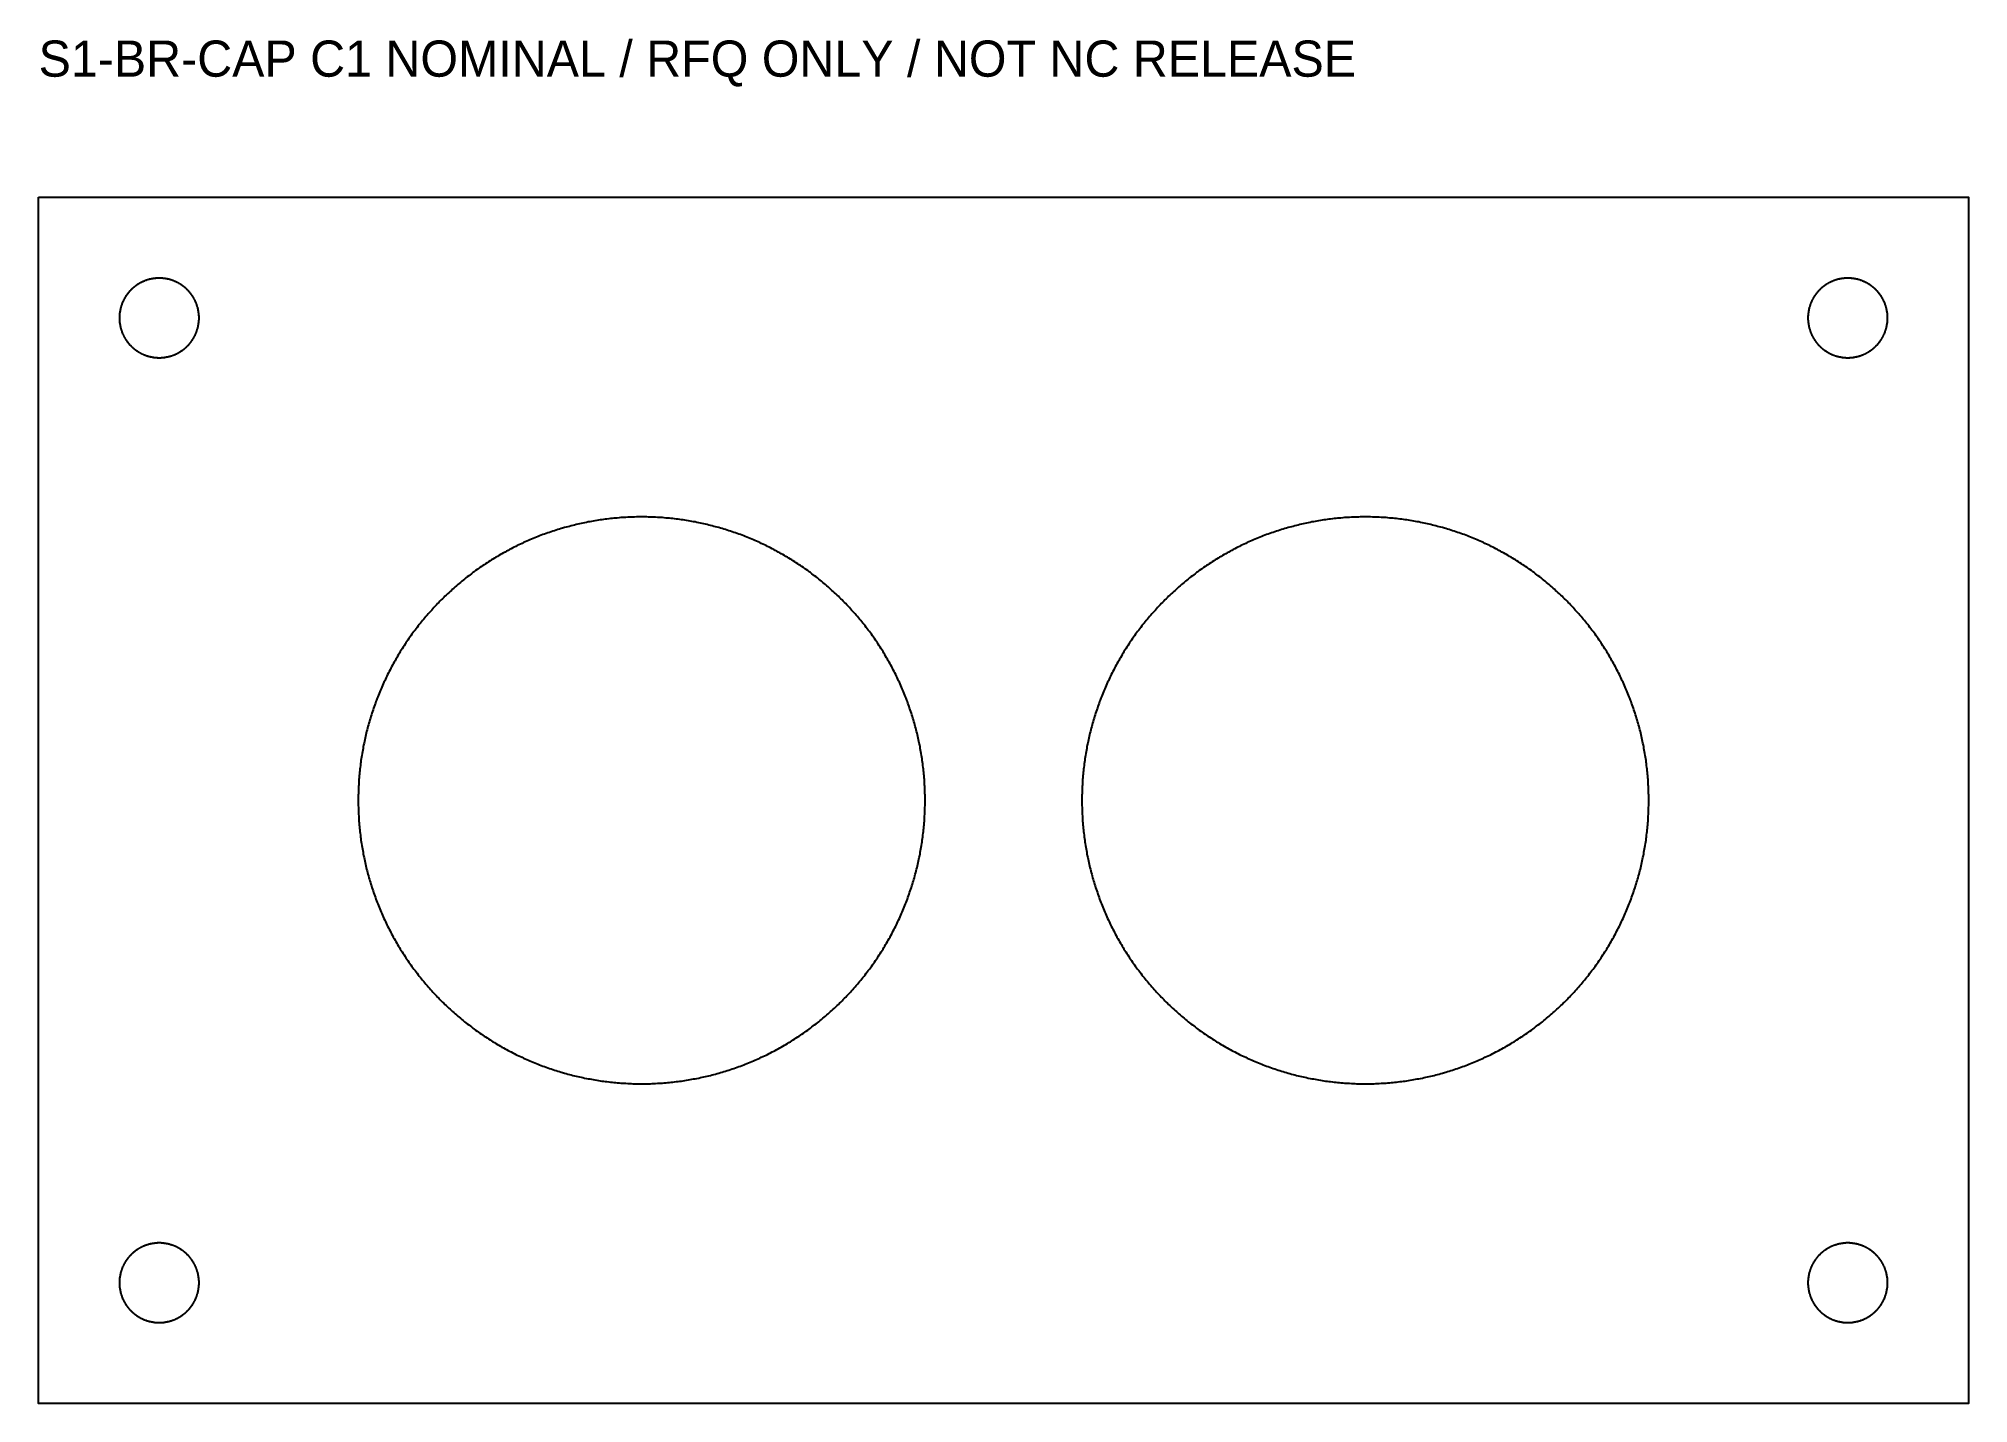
# Model space of a CAD drawing. Header units: millimetres. Extents: x 0 to 160, y 0 to 113.
import ezdxf

# ---------------------------------------------------------------- set-up
doc = ezdxf.new("R2010")
doc.units = ezdxf.units.MM
doc.layers.add('CUT', color=7, linetype='Continuous')
doc.layers.add('INFO', color=7, linetype='Continuous')

msp = doc.modelspace()

# ---------------------------------------------------------------- texts
at = {"layer": 'INFO'}
msp.add_text('S1-BR-CAP C1 NOMINAL / RFQ ONLY / NOT NC RELEASE', height=3, dxfattribs=at).set_placement((0, 110))

# ---------------------------------------------------------------- linework, layer by layer
at = {"layer": 'CUT'}
for points in [[(0, 100), (160, 100), (160, 0), (0, 0)], [(13.3, 90.06), (13.3, 90.08), (13.3, 90.1), (13.3, 90.12), (13.3, 90.14), (13.3, 90.16), (13.29, 90.18), (13.29, 90.2), (13.29, 90.22), (13.29, 90.24), (13.29, 90.26), (13.29, 90.28), (13.29, 90.3), (13.28, 90.32), (13.28, 90.34), (13.28, 90.36), (13.28, 90.38), (13.28, 90.4), (13.27, 90.42), (13.27, 90.44), (13.27, 90.46), (13.26, 90.48), (13.26, 90.5), (13.26, 90.52), (13.25, 90.54), (13.25, 90.56), (13.25, 90.58), (13.24, 90.6), (13.24, 90.62), (13.24, 90.64), (13.23, 90.66), (13.23, 90.68), (13.22, 90.7), (13.22, 90.72), (13.22, 90.74), (13.21, 90.76), (13.21, 90.78), (13.2, 90.8), (13.2, 90.82), (13.19, 90.84), (13.19, 90.86), (13.18, 90.88), (13.18, 90.9), (13.17, 90.92), (13.16, 90.94), (13.16, 90.96), (13.15, 90.98), (13.15, 91), (13.14, 91.02), (13.13, 91.04), (13.13, 91.05), (13.12, 91.07), (13.11, 91.09), (13.11, 91.11), (13.1, 91.13), (13.09, 91.15), (13.09, 91.17), (13.08, 91.19), (13.07, 91.21), (13.06, 91.23), (13.06, 91.24), (13.05, 91.26), (13.04, 91.28), (13.03, 91.3), (13.03, 91.32), (13.02, 91.34), (13.01, 91.36), (13, 91.37), (12.99, 91.39), (12.98, 91.41), (12.97, 91.43), (12.97, 91.45), (12.96, 91.47), (12.95, 91.48), (12.94, 91.5), (12.93, 91.52), (12.92, 91.54), (12.91, 91.56), (12.9, 91.57), (12.89, 91.59), (12.88, 91.61), (12.87, 91.63), (12.86, 91.64), (12.85, 91.66), (12.84, 91.68), (12.83, 91.7), (12.82, 91.71), (12.81, 91.73), (12.8, 91.75), (12.79, 91.77), (12.78, 91.78), (12.77, 91.8), (12.76, 91.82), (12.74, 91.83), (12.73, 91.85), (12.72, 91.87), (12.71, 91.88), (12.7, 91.9), (12.69, 91.92), (12.67, 91.93), (12.66, 91.95), (12.65, 91.97), (12.64, 91.98), (12.63, 92), (12.61, 92.01), (12.6, 92.03), (12.59, 92.05), (12.58, 92.06), (12.56, 92.08), (12.55, 92.09), (12.54, 92.11), (12.53, 92.12), (12.51, 92.14), (12.5, 92.16), (12.49, 92.17), (12.47, 92.19), (12.46, 92.2), (12.45, 92.22), (12.43, 92.23), (12.42, 92.25), (12.4, 92.26), (12.39, 92.28), (12.38, 92.29), (12.36, 92.3), (12.35, 92.32), (12.33, 92.33), (12.32, 92.35), (12.3, 92.36), (12.29, 92.38), (12.28, 92.39), (12.26, 92.4), (12.25, 92.42), (12.23, 92.43), (12.22, 92.45), (12.2, 92.46), (12.19, 92.47), (12.17, 92.49), (12.16, 92.5), (12.14, 92.51), (12.12, 92.53), (12.11, 92.54), (12.09, 92.55), (12.08, 92.56), (12.06, 92.58), (12.05, 92.59), (12.03, 92.6), (12.01, 92.61), (12, 92.63), (11.98, 92.64), (11.97, 92.65), (11.95, 92.66), (11.93, 92.67), (11.92, 92.69), (11.9, 92.7), (11.88, 92.71), (11.87, 92.72), (11.85, 92.73), (11.83, 92.74), (11.82, 92.76), (11.8, 92.77), (11.78, 92.78), (11.77, 92.79), (11.75, 92.8), (11.73, 92.81), (11.71, 92.82), (11.7, 92.83), (11.68, 92.84), (11.66, 92.85), (11.64, 92.86), (11.63, 92.87), (11.61, 92.88), (11.59, 92.89), (11.57, 92.9), (11.56, 92.91), (11.54, 92.92), (11.52, 92.93), (11.5, 92.94), (11.48, 92.95), (11.47, 92.96), (11.45, 92.97), (11.43, 92.97), (11.41, 92.98), (11.39, 92.99), (11.37, 93), (11.36, 93.01), (11.34, 93.02), (11.32, 93.03), (11.3, 93.03), (11.28, 93.04), (11.26, 93.05), (11.24, 93.06), (11.23, 93.06), (11.21, 93.07), (11.19, 93.08), (11.17, 93.09), (11.15, 93.09), (11.13, 93.1), (11.11, 93.11), (11.09, 93.11), (11.07, 93.12), (11.05, 93.13), (11.04, 93.13), (11.02, 93.14), (11, 93.15), (10.98, 93.15), (10.96, 93.16), (10.94, 93.16), (10.92, 93.17), (10.9, 93.18), (10.88, 93.18), (10.86, 93.19), (10.84, 93.19), (10.82, 93.2), (10.8, 93.2), (10.78, 93.21), (10.76, 93.21), (10.74, 93.22), (10.72, 93.22), (10.7, 93.22), (10.68, 93.23), (10.66, 93.23), (10.64, 93.24), (10.62, 93.24), (10.6, 93.24), (10.58, 93.25), (10.56, 93.25), (10.54, 93.25), (10.52, 93.26), (10.5, 93.26), (10.48, 93.26), (10.46, 93.27), (10.44, 93.27), (10.42, 93.27), (10.4, 93.28), (10.38, 93.28), (10.36, 93.28), (10.34, 93.28), (10.32, 93.28), (10.3, 93.29), (10.28, 93.29), (10.26, 93.29), (10.24, 93.29), (10.22, 93.29), (10.2, 93.29), (10.18, 93.29), (10.16, 93.3), (10.14, 93.3), (10.12, 93.3), (10.1, 93.3), (10.08, 93.3), (10.06, 93.3), (10.04, 93.3), (10.02, 93.3), (10, 93.3), (9.98, 93.3), (9.96, 93.3), (9.94, 93.3), (9.92, 93.3), (9.9, 93.3), (9.88, 93.3), (9.86, 93.3), (9.84, 93.3), (9.82, 93.29), (9.8, 93.29), (9.78, 93.29), (9.76, 93.29), (9.74, 93.29), (9.72, 93.29), (9.7, 93.29), (9.68, 93.28), (9.66, 93.28), (9.64, 93.28), (9.62, 93.28), (9.6, 93.28), (9.58, 93.27), (9.56, 93.27), (9.54, 93.27), (9.52, 93.26), (9.5, 93.26), (9.48, 93.26), (9.46, 93.25), (9.44, 93.25), (9.42, 93.25), (9.4, 93.24), (9.38, 93.24), (9.36, 93.24), (9.34, 93.23), (9.32, 93.23), (9.3, 93.22), (9.28, 93.22), (9.26, 93.22), (9.24, 93.21), (9.22, 93.21), (9.2, 93.2), (9.18, 93.2), (9.16, 93.19), (9.14, 93.19), (9.12, 93.18), (9.1, 93.18), (9.08, 93.17), (9.06, 93.16), (9.04, 93.16), (9.02, 93.15), (9, 93.15), (8.98, 93.14), (8.96, 93.13), (8.95, 93.13), (8.93, 93.12), (8.91, 93.11), (8.89, 93.11), (8.87, 93.1), (8.85, 93.09), (8.83, 93.09), (8.81, 93.08), (8.79, 93.07), (8.77, 93.06), (8.76, 93.06), (8.74, 93.05), (8.72, 93.04), (8.7, 93.03), (8.68, 93.03), (8.66, 93.02), (8.64, 93.01), (8.63, 93), (8.61, 92.99), (8.59, 92.98), (8.57, 92.97), (8.55, 92.97), (8.53, 92.96), (8.52, 92.95), (8.5, 92.94), (8.48, 92.93), (8.46, 92.92), (8.44, 92.91), (8.43, 92.9), (8.41, 92.89), (8.39, 92.88), (8.37, 92.87), (8.36, 92.86), (8.34, 92.85), (8.32, 92.84), (8.3, 92.83), (8.29, 92.82), (8.27, 92.81), (8.25, 92.8), (8.23, 92.79), (8.22, 92.78), (8.2, 92.77), (8.18, 92.76), (8.17, 92.74), (8.15, 92.73), (8.13, 92.72), (8.12, 92.71), (8.1, 92.7), (8.08, 92.69), (8.07, 92.67), (8.05, 92.66), (8.03, 92.65), (8.02, 92.64), (8, 92.63), (7.99, 92.61), (7.97, 92.6), (7.95, 92.59), (7.94, 92.58), (7.92, 92.56), (7.91, 92.55), (7.89, 92.54), (7.88, 92.53), (7.86, 92.51), (7.84, 92.5), (7.83, 92.49), (7.81, 92.47), (7.8, 92.46), (7.78, 92.45), (7.77, 92.43), (7.75, 92.42), (7.74, 92.4), (7.72, 92.39), (7.71, 92.38), (7.7, 92.36), (7.68, 92.35), (7.67, 92.33), (7.65, 92.32), (7.64, 92.3), (7.62, 92.29), (7.61, 92.28), (7.6, 92.26), (7.58, 92.25), (7.57, 92.23), (7.55, 92.22), (7.54, 92.2), (7.53, 92.19), (7.51, 92.17), (7.5, 92.16), (7.49, 92.14), (7.47, 92.12), (7.46, 92.11), (7.45, 92.09), (7.44, 92.08), (7.42, 92.06), (7.41, 92.05), (7.4, 92.03), (7.39, 92.01), (7.37, 92), (7.36, 91.98), (7.35, 91.97), (7.34, 91.95), (7.33, 91.93), (7.31, 91.92), (7.3, 91.9), (7.29, 91.88), (7.28, 91.87), (7.27, 91.85), (7.26, 91.83), (7.24, 91.82), (7.23, 91.8), (7.22, 91.78), (7.21, 91.77), (7.2, 91.75), (7.19, 91.73), (7.18, 91.71), (7.17, 91.7), (7.16, 91.68), (7.15, 91.66), (7.14, 91.64), (7.13, 91.63), (7.12, 91.61), (7.11, 91.59), (7.1, 91.57), (7.09, 91.56), (7.08, 91.54), (7.07, 91.52), (7.06, 91.5), (7.05, 91.48), (7.04, 91.47), (7.03, 91.45), (7.03, 91.43), (7.02, 91.41), (7.01, 91.39), (7, 91.37), (6.99, 91.36), (6.98, 91.34), (6.97, 91.32), (6.97, 91.3), (6.96, 91.28), (6.95, 91.26), (6.94, 91.24), (6.94, 91.23), (6.93, 91.21), (6.92, 91.19), (6.91, 91.17), (6.91, 91.15), (6.9, 91.13), (6.89, 91.11), (6.89, 91.09), (6.88, 91.07), (6.87, 91.05), (6.87, 91.04), (6.86, 91.02), (6.85, 91), (6.85, 90.98), (6.84, 90.96), (6.84, 90.94), (6.83, 90.92), (6.82, 90.9), (6.82, 90.88), (6.81, 90.86), (6.81, 90.84), (6.8, 90.82), (6.8, 90.8), (6.79, 90.78), (6.79, 90.76), (6.78, 90.74), (6.78, 90.72), (6.78, 90.7), (6.77, 90.68), (6.77, 90.66), (6.76, 90.64), (6.76, 90.62), (6.76, 90.6), (6.75, 90.58), (6.75, 90.56), (6.75, 90.54), (6.74, 90.52), (6.74, 90.5), (6.74, 90.48), (6.73, 90.46), (6.73, 90.44), (6.73, 90.42), (6.72, 90.4), (6.72, 90.38), (6.72, 90.36), (6.72, 90.34), (6.72, 90.32), (6.71, 90.3), (6.71, 90.28), (6.71, 90.26), (6.71, 90.24), (6.71, 90.22), (6.71, 90.2), (6.71, 90.18), (6.7, 90.16), (6.7, 90.14), (6.7, 90.12), (6.7, 90.1), (6.7, 90.08), (6.7, 90.06), (6.7, 90.04), (6.7, 90.02), (6.7, 90), (6.7, 89.98), (6.7, 89.96), (6.7, 89.94), (6.7, 89.92), (6.7, 89.9), (6.7, 89.88), (6.7, 89.86), (6.7, 89.84), (6.71, 89.82), (6.71, 89.8), (6.71, 89.78), (6.71, 89.76), (6.71, 89.74), (6.71, 89.72), (6.71, 89.7), (6.72, 89.68), (6.72, 89.66), (6.72, 89.64), (6.72, 89.62), (6.72, 89.6), (6.73, 89.58), (6.73, 89.56), (6.73, 89.54), (6.74, 89.52), (6.74, 89.5), (6.74, 89.48), (6.75, 89.46), (6.75, 89.44), (6.75, 89.42), (6.76, 89.4), (6.76, 89.38), (6.76, 89.36), (6.77, 89.34), (6.77, 89.32), (6.78, 89.3), (6.78, 89.28), (6.78, 89.26), (6.79, 89.24), (6.79, 89.22), (6.8, 89.2), (6.8, 89.18), (6.81, 89.16), (6.81, 89.14), (6.82, 89.12), (6.82, 89.1), (6.83, 89.08), (6.84, 89.06), (6.84, 89.04), (6.85, 89.02), (6.85, 89), (6.86, 88.98), (6.87, 88.96), (6.87, 88.95), (6.88, 88.93), (6.89, 88.91), (6.89, 88.89), (6.9, 88.87), (6.91, 88.85), (6.91, 88.83), (6.92, 88.81), (6.93, 88.79), (6.94, 88.77), (6.94, 88.76), (6.95, 88.74), (6.96, 88.72), (6.97, 88.7), (6.97, 88.68), (6.98, 88.66), (6.99, 88.64), (7, 88.63), (7.01, 88.61), (7.02, 88.59), (7.03, 88.57), (7.03, 88.55), (7.04, 88.53), (7.05, 88.52), (7.06, 88.5), (7.07, 88.48), (7.08, 88.46), (7.09, 88.44), (7.1, 88.43), (7.11, 88.41), (7.12, 88.39), (7.13, 88.37), (7.14, 88.36), (7.15, 88.34), (7.16, 88.32), (7.17, 88.3), (7.18, 88.29), (7.19, 88.27), (7.2, 88.25), (7.21, 88.23), (7.22, 88.22), (7.23, 88.2), (7.24, 88.18), (7.26, 88.17), (7.27, 88.15), (7.28, 88.13), (7.29, 88.12), (7.3, 88.1), (7.31, 88.08), (7.33, 88.07), (7.34, 88.05), (7.35, 88.03), (7.36, 88.02), (7.37, 88), (7.39, 87.99), (7.4, 87.97), (7.41, 87.95), (7.42, 87.94), (7.44, 87.92), (7.45, 87.91), (7.46, 87.89), (7.47, 87.88), (7.49, 87.86), (7.5, 87.84), (7.51, 87.83), (7.53, 87.81), (7.54, 87.8), (7.55, 87.78), (7.57, 87.77), (7.58, 87.75), (7.6, 87.74), (7.61, 87.72), (7.62, 87.71), (7.64, 87.7), (7.65, 87.68), (7.67, 87.67), (7.68, 87.65), (7.7, 87.64), (7.71, 87.62), (7.72, 87.61), (7.74, 87.6), (7.75, 87.58), (7.77, 87.57), (7.78, 87.55), (7.8, 87.54), (7.81, 87.53), (7.83, 87.51), (7.84, 87.5), (7.86, 87.49), (7.88, 87.47), (7.89, 87.46), (7.91, 87.45), (7.92, 87.44), (7.94, 87.42), (7.95, 87.41), (7.97, 87.4), (7.99, 87.39), (8, 87.37), (8.02, 87.36), (8.03, 87.35), (8.05, 87.34), (8.07, 87.33), (8.08, 87.31), (8.1, 87.3), (8.12, 87.29), (8.13, 87.28), (8.15, 87.27), (8.17, 87.26), (8.18, 87.24), (8.2, 87.23), (8.22, 87.22), (8.23, 87.21), (8.25, 87.2), (8.27, 87.19), (8.29, 87.18), (8.3, 87.17), (8.32, 87.16), (8.34, 87.15), (8.36, 87.14), (8.37, 87.13), (8.39, 87.12), (8.41, 87.11), (8.43, 87.1), (8.44, 87.09), (8.46, 87.08), (8.48, 87.07), (8.5, 87.06), (8.52, 87.05), (8.53, 87.04), (8.55, 87.03), (8.57, 87.03), (8.59, 87.02), (8.61, 87.01), (8.63, 87), (8.64, 86.99), (8.66, 86.98), (8.68, 86.97), (8.7, 86.97), (8.72, 86.96), (8.74, 86.95), (8.76, 86.94), (8.77, 86.94), (8.79, 86.93), (8.81, 86.92), (8.83, 86.91), (8.85, 86.91), (8.87, 86.9), (8.89, 86.89), (8.91, 86.89), (8.93, 86.88), (8.95, 86.87), (8.96, 86.87), (8.98, 86.86), (9, 86.85), (9.02, 86.85), (9.04, 86.84), (9.06, 86.84), (9.08, 86.83), (9.1, 86.82), (9.12, 86.82), (9.14, 86.81), (9.16, 86.81), (9.18, 86.8), (9.2, 86.8), (9.22, 86.79), (9.24, 86.79), (9.26, 86.78), (9.28, 86.78), (9.3, 86.78), (9.32, 86.77), (9.34, 86.77), (9.36, 86.76), (9.38, 86.76), (9.4, 86.76), (9.42, 86.75), (9.44, 86.75), (9.46, 86.75), (9.48, 86.74), (9.5, 86.74), (9.52, 86.74), (9.54, 86.73), (9.56, 86.73), (9.58, 86.73), (9.6, 86.72), (9.62, 86.72), (9.64, 86.72), (9.66, 86.72), (9.68, 86.72), (9.7, 86.71), (9.72, 86.71), (9.74, 86.71), (9.76, 86.71), (9.78, 86.71), (9.8, 86.71), (9.82, 86.71), (9.84, 86.7), (9.86, 86.7), (9.88, 86.7), (9.9, 86.7), (9.92, 86.7), (9.94, 86.7), (9.96, 86.7), (9.98, 86.7), (10, 86.7), (10.02, 86.7), (10.04, 86.7), (10.06, 86.7), (10.08, 86.7), (10.1, 86.7), (10.12, 86.7), (10.14, 86.7), (10.16, 86.7), (10.18, 86.71), (10.2, 86.71), (10.22, 86.71), (10.24, 86.71), (10.26, 86.71), (10.28, 86.71), (10.3, 86.71), (10.32, 86.72), (10.34, 86.72), (10.36, 86.72), (10.38, 86.72), (10.4, 86.72), (10.42, 86.73), (10.44, 86.73), (10.46, 86.73), (10.48, 86.74), (10.5, 86.74), (10.52, 86.74), (10.54, 86.75), (10.56, 86.75), (10.58, 86.75), (10.6, 86.76), (10.62, 86.76), (10.64, 86.76), (10.66, 86.77), (10.68, 86.77), (10.7, 86.78), (10.72, 86.78), (10.74, 86.78), (10.76, 86.79), (10.78, 86.79), (10.8, 86.8), (10.82, 86.8), (10.84, 86.81), (10.86, 86.81), (10.88, 86.82), (10.9, 86.82), (10.92, 86.83), (10.94, 86.84), (10.96, 86.84), (10.98, 86.85), (11, 86.85), (11.02, 86.86), (11.04, 86.87), (11.05, 86.87), (11.07, 86.88), (11.09, 86.89), (11.11, 86.89), (11.13, 86.9), (11.15, 86.91), (11.17, 86.91), (11.19, 86.92), (11.21, 86.93), (11.23, 86.94), (11.24, 86.94), (11.26, 86.95), (11.28, 86.96), (11.3, 86.97), (11.32, 86.97), (11.34, 86.98), (11.36, 86.99), (11.37, 87), (11.39, 87.01), (11.41, 87.02), (11.43, 87.03), (11.45, 87.03), (11.47, 87.04), (11.48, 87.05), (11.5, 87.06), (11.52, 87.07), (11.54, 87.08), (11.56, 87.09), (11.57, 87.1), (11.59, 87.11), (11.61, 87.12), (11.63, 87.13), (11.64, 87.14), (11.66, 87.15), (11.68, 87.16), (11.7, 87.17), (11.71, 87.18), (11.73, 87.19), (11.75, 87.2), (11.77, 87.21), (11.78, 87.22), (11.8, 87.23), (11.82, 87.24), (11.83, 87.26), (11.85, 87.27), (11.87, 87.28), (11.88, 87.29), (11.9, 87.3), (11.92, 87.31), (11.93, 87.33), (11.95, 87.34), (11.97, 87.35), (11.98, 87.36), (12, 87.37), (12.01, 87.39), (12.03, 87.4), (12.05, 87.41), (12.06, 87.42), (12.08, 87.44), (12.09, 87.45), (12.11, 87.46), (12.12, 87.47), (12.14, 87.49), (12.16, 87.5), (12.17, 87.51), (12.19, 87.53), (12.2, 87.54), (12.22, 87.55), (12.23, 87.57), (12.25, 87.58), (12.26, 87.6), (12.28, 87.61), (12.29, 87.62), (12.3, 87.64), (12.32, 87.65), (12.33, 87.67), (12.35, 87.68), (12.36, 87.7), (12.38, 87.71), (12.39, 87.72), (12.4, 87.74), (12.42, 87.75), (12.43, 87.77), (12.45, 87.78), (12.46, 87.8), (12.47, 87.81), (12.49, 87.83), (12.5, 87.84), (12.51, 87.86), (12.53, 87.88), (12.54, 87.89), (12.55, 87.91), (12.56, 87.92), (12.58, 87.94), (12.59, 87.95), (12.6, 87.97), (12.61, 87.99), (12.63, 88), (12.64, 88.02), (12.65, 88.03), (12.66, 88.05), (12.67, 88.07), (12.69, 88.08), (12.7, 88.1), (12.71, 88.12), (12.72, 88.13), (12.73, 88.15), (12.74, 88.17), (12.76, 88.18), (12.77, 88.2), (12.78, 88.22), (12.79, 88.23), (12.8, 88.25), (12.81, 88.27), (12.82, 88.29), (12.83, 88.3), (12.84, 88.32), (12.85, 88.34), (12.86, 88.36), (12.87, 88.37), (12.88, 88.39), (12.89, 88.41), (12.9, 88.43), (12.91, 88.44), (12.92, 88.46), (12.93, 88.48), (12.94, 88.5), (12.95, 88.52), (12.96, 88.53), (12.97, 88.55), (12.97, 88.57), (12.98, 88.59), (12.99, 88.61), (13, 88.63), (13.01, 88.64), (13.02, 88.66), (13.03, 88.68), (13.03, 88.7), (13.04, 88.72), (13.05, 88.74), (13.06, 88.76), (13.06, 88.77), (13.07, 88.79), (13.08, 88.81), (13.09, 88.83), (13.09, 88.85), (13.1, 88.87), (13.11, 88.89), (13.11, 88.91), (13.12, 88.93), (13.13, 88.95), (13.13, 88.96), (13.14, 88.98), (13.15, 89), (13.15, 89.02), (13.16, 89.04), (13.16, 89.06), (13.17, 89.08), (13.18, 89.1), (13.18, 89.12), (13.19, 89.14), (13.19, 89.16), (13.2, 89.18), (13.2, 89.2), (13.21, 89.22), (13.21, 89.24), (13.22, 89.26), (13.22, 89.28), (13.22, 89.3), (13.23, 89.32), (13.23, 89.34), (13.24, 89.36), (13.24, 89.38), (13.24, 89.4), (13.25, 89.42), (13.25, 89.44), (13.25, 89.46), (13.26, 89.48), (13.26, 89.5), (13.26, 89.52), (13.27, 89.54), (13.27, 89.56), (13.27, 89.58), (13.28, 89.6), (13.28, 89.62), (13.28, 89.64), (13.28, 89.66), (13.28, 89.68), (13.29, 89.7), (13.29, 89.72), (13.29, 89.74), (13.29, 89.76), (13.29, 89.78), (13.29, 89.8), (13.29, 89.82), (13.3, 89.84), (13.3, 89.86), (13.3, 89.88), (13.3, 89.9), (13.3, 89.92), (13.3, 89.94), (13.3, 89.96), (13.3, 89.98), (13.3, 90), (13.3, 90.02), (13.3, 90.04)], [(153.3, 90.02), (153.3, 90.04), (153.3, 90.06), (153.3, 90.08), (153.3, 90.1), (153.3, 90.12), (153.3, 90.14), (153.3, 90.16), (153.29, 90.18), (153.29, 90.2), (153.29, 90.22), (153.29, 90.24), (153.29, 90.26), (153.29, 90.28), (153.29, 90.3), (153.28, 90.32), (153.28, 90.34), (153.28, 90.36), (153.28, 90.38), (153.28, 90.4), (153.27, 90.42), (153.27, 90.44), (153.27, 90.46), (153.26, 90.48), (153.26, 90.5), (153.26, 90.52), (153.25, 90.54), (153.25, 90.56), (153.25, 90.58), (153.24, 90.6), (153.24, 90.62), (153.24, 90.64), (153.23, 90.66), (153.23, 90.68), (153.22, 90.7), (153.22, 90.72), (153.22, 90.74), (153.21, 90.76), (153.21, 90.78), (153.2, 90.8), (153.2, 90.82), (153.19, 90.84), (153.19, 90.86), (153.18, 90.88), (153.18, 90.9), (153.17, 90.92), (153.16, 90.94), (153.16, 90.96), (153.15, 90.98), (153.15, 91), (153.14, 91.02), (153.13, 91.04), (153.13, 91.05), (153.12, 91.07), (153.11, 91.09), (153.11, 91.11), (153.1, 91.13), (153.09, 91.15), (153.09, 91.17), (153.08, 91.19), (153.07, 91.21), (153.06, 91.23), (153.06, 91.24), (153.05, 91.26), (153.04, 91.28), (153.03, 91.3), (153.03, 91.32), (153.02, 91.34), (153.01, 91.36), (153, 91.37), (152.99, 91.39), (152.98, 91.41), (152.97, 91.43), (152.97, 91.45), (152.96, 91.47), (152.95, 91.48), (152.94, 91.5), (152.93, 91.52), (152.92, 91.54), (152.91, 91.56), (152.9, 91.57), (152.89, 91.59), (152.88, 91.61), (152.87, 91.63), (152.86, 91.64), (152.85, 91.66), (152.84, 91.68), (152.83, 91.7), (152.82, 91.71), (152.81, 91.73), (152.8, 91.75), (152.79, 91.77), (152.78, 91.78), (152.77, 91.8), (152.76, 91.82), (152.74, 91.83), (152.73, 91.85), (152.72, 91.87), (152.71, 91.88), (152.7, 91.9), (152.69, 91.92), (152.67, 91.93), (152.66, 91.95), (152.65, 91.97), (152.64, 91.98), (152.63, 92), (152.61, 92.01), (152.6, 92.03), (152.59, 92.05), (152.58, 92.06), (152.56, 92.08), (152.55, 92.09), (152.54, 92.11), (152.53, 92.12), (152.51, 92.14), (152.5, 92.16), (152.49, 92.17), (152.47, 92.19), (152.46, 92.2), (152.45, 92.22), (152.43, 92.23), (152.42, 92.25), (152.4, 92.26), (152.39, 92.28), (152.38, 92.29), (152.36, 92.3), (152.35, 92.32), (152.33, 92.33), (152.32, 92.35), (152.3, 92.36), (152.29, 92.38), (152.28, 92.39), (152.26, 92.4), (152.25, 92.42), (152.23, 92.43), (152.22, 92.45), (152.2, 92.46), (152.19, 92.47), (152.17, 92.49), (152.16, 92.5), (152.14, 92.51), (152.12, 92.53), (152.11, 92.54), (152.09, 92.55), (152.08, 92.56), (152.06, 92.58), (152.05, 92.59), (152.03, 92.6), (152.01, 92.61), (152, 92.63), (151.98, 92.64), (151.97, 92.65), (151.95, 92.66), (151.93, 92.67), (151.92, 92.69), (151.9, 92.7), (151.88, 92.71), (151.87, 92.72), (151.85, 92.73), (151.83, 92.74), (151.82, 92.76), (151.8, 92.77), (151.78, 92.78), (151.77, 92.79), (151.75, 92.8), (151.73, 92.81), (151.71, 92.82), (151.7, 92.83), (151.68, 92.84), (151.66, 92.85), (151.64, 92.86), (151.63, 92.87), (151.61, 92.88), (151.59, 92.89), (151.57, 92.9), (151.56, 92.91), (151.54, 92.92), (151.52, 92.93), (151.5, 92.94), (151.48, 92.95), (151.47, 92.96), (151.45, 92.97), (151.43, 92.97), (151.41, 92.98), (151.39, 92.99), (151.37, 93), (151.36, 93.01), (151.34, 93.02), (151.32, 93.03), (151.3, 93.03), (151.28, 93.04), (151.26, 93.05), (151.24, 93.06), (151.23, 93.06), (151.21, 93.07), (151.19, 93.08), (151.17, 93.09), (151.15, 93.09), (151.13, 93.1), (151.11, 93.11), (151.09, 93.11), (151.07, 93.12), (151.05, 93.13), (151.04, 93.13), (151.02, 93.14), (151, 93.15), (150.98, 93.15), (150.96, 93.16), (150.94, 93.16), (150.92, 93.17), (150.9, 93.18), (150.88, 93.18), (150.86, 93.19), (150.84, 93.19), (150.82, 93.2), (150.8, 93.2), (150.78, 93.21), (150.76, 93.21), (150.74, 93.22), (150.72, 93.22), (150.7, 93.22), (150.68, 93.23), (150.66, 93.23), (150.64, 93.24), (150.62, 93.24), (150.6, 93.24), (150.58, 93.25), (150.56, 93.25), (150.54, 93.25), (150.52, 93.26), (150.5, 93.26), (150.48, 93.26), (150.46, 93.27), (150.44, 93.27), (150.42, 93.27), (150.4, 93.28), (150.38, 93.28), (150.36, 93.28), (150.34, 93.28), (150.32, 93.28), (150.3, 93.29), (150.28, 93.29), (150.26, 93.29), (150.24, 93.29), (150.22, 93.29), (150.2, 93.29), (150.18, 93.29), (150.16, 93.3), (150.14, 93.3), (150.12, 93.3), (150.1, 93.3), (150.08, 93.3), (150.06, 93.3), (150.04, 93.3), (150.02, 93.3), (150, 93.3), (149.98, 93.3), (149.96, 93.3), (149.94, 93.3), (149.92, 93.3), (149.9, 93.3), (149.88, 93.3), (149.86, 93.3), (149.84, 93.3), (149.82, 93.29), (149.8, 93.29), (149.78, 93.29), (149.76, 93.29), (149.74, 93.29), (149.72, 93.29), (149.7, 93.29), (149.68, 93.28), (149.66, 93.28), (149.64, 93.28), (149.62, 93.28), (149.6, 93.28), (149.58, 93.27), (149.56, 93.27), (149.54, 93.27), (149.52, 93.26), (149.5, 93.26), (149.48, 93.26), (149.46, 93.25), (149.44, 93.25), (149.42, 93.25), (149.4, 93.24), (149.38, 93.24), (149.36, 93.24), (149.34, 93.23), (149.32, 93.23), (149.3, 93.22), (149.28, 93.22), (149.26, 93.22), (149.24, 93.21), (149.22, 93.21), (149.2, 93.2), (149.18, 93.2), (149.16, 93.19), (149.14, 93.19), (149.12, 93.18), (149.1, 93.18), (149.08, 93.17), (149.06, 93.16), (149.04, 93.16), (149.02, 93.15), (149, 93.15), (148.98, 93.14), (148.96, 93.13), (148.95, 93.13), (148.93, 93.12), (148.91, 93.11), (148.89, 93.11), (148.87, 93.1), (148.85, 93.09), (148.83, 93.09), (148.81, 93.08), (148.79, 93.07), (148.77, 93.06), (148.76, 93.06), (148.74, 93.05), (148.72, 93.04), (148.7, 93.03), (148.68, 93.03), (148.66, 93.02), (148.64, 93.01), (148.63, 93), (148.61, 92.99), (148.59, 92.98), (148.57, 92.97), (148.55, 92.97), (148.53, 92.96), (148.52, 92.95), (148.5, 92.94), (148.48, 92.93), (148.46, 92.92), (148.44, 92.91), (148.43, 92.9), (148.41, 92.89), (148.39, 92.88), (148.37, 92.87), (148.36, 92.86), (148.34, 92.85), (148.32, 92.84), (148.3, 92.83), (148.29, 92.82), (148.27, 92.81), (148.25, 92.8), (148.23, 92.79), (148.22, 92.78), (148.2, 92.77), (148.18, 92.76), (148.17, 92.74), (148.15, 92.73), (148.13, 92.72), (148.12, 92.71), (148.1, 92.7), (148.08, 92.69), (148.07, 92.67), (148.05, 92.66), (148.03, 92.65), (148.02, 92.64), (148, 92.63), (147.99, 92.61), (147.97, 92.6), (147.95, 92.59), (147.94, 92.58), (147.92, 92.56), (147.91, 92.55), (147.89, 92.54), (147.88, 92.53), (147.86, 92.51), (147.84, 92.5), (147.83, 92.49), (147.81, 92.47), (147.8, 92.46), (147.78, 92.45), (147.77, 92.43), (147.75, 92.42), (147.74, 92.4), (147.72, 92.39), (147.71, 92.38), (147.7, 92.36), (147.68, 92.35), (147.67, 92.33), (147.65, 92.32), (147.64, 92.3), (147.62, 92.29), (147.61, 92.28), (147.6, 92.26), (147.58, 92.25), (147.57, 92.23), (147.55, 92.22), (147.54, 92.2), (147.53, 92.19), (147.51, 92.17), (147.5, 92.16), (147.49, 92.14), (147.47, 92.12), (147.46, 92.11), (147.45, 92.09), (147.44, 92.08), (147.42, 92.06), (147.41, 92.05), (147.4, 92.03), (147.39, 92.01), (147.37, 92), (147.36, 91.98), (147.35, 91.97), (147.34, 91.95), (147.33, 91.93), (147.31, 91.92), (147.3, 91.9), (147.29, 91.88), (147.28, 91.87), (147.27, 91.85), (147.26, 91.83), (147.24, 91.82), (147.23, 91.8), (147.22, 91.78), (147.21, 91.77), (147.2, 91.75), (147.19, 91.73), (147.18, 91.71), (147.17, 91.7), (147.16, 91.68), (147.15, 91.66), (147.14, 91.64), (147.13, 91.63), (147.12, 91.61), (147.11, 91.59), (147.1, 91.57), (147.09, 91.56), (147.08, 91.54), (147.07, 91.52), (147.06, 91.5), (147.05, 91.48), (147.04, 91.47), (147.03, 91.45), (147.03, 91.43), (147.02, 91.41), (147.01, 91.39), (147, 91.37), (146.99, 91.36), (146.98, 91.34), (146.97, 91.32), (146.97, 91.3), (146.96, 91.28), (146.95, 91.26), (146.94, 91.24), (146.94, 91.23), (146.93, 91.21), (146.92, 91.19), (146.91, 91.17), (146.91, 91.15), (146.9, 91.13), (146.89, 91.11), (146.89, 91.09), (146.88, 91.07), (146.87, 91.05), (146.87, 91.04), (146.86, 91.02), (146.85, 91), (146.85, 90.98), (146.84, 90.96), (146.84, 90.94), (146.83, 90.92), (146.82, 90.9), (146.82, 90.88), (146.81, 90.86), (146.81, 90.84), (146.8, 90.82), (146.8, 90.8), (146.79, 90.78), (146.79, 90.76), (146.78, 90.74), (146.78, 90.72), (146.78, 90.7), (146.77, 90.68), (146.77, 90.66), (146.76, 90.64), (146.76, 90.62), (146.76, 90.6), (146.75, 90.58), (146.75, 90.56), (146.75, 90.54), (146.74, 90.52), (146.74, 90.5), (146.74, 90.48), (146.73, 90.46), (146.73, 90.44), (146.73, 90.42), (146.72, 90.4), (146.72, 90.38), (146.72, 90.36), (146.72, 90.34), (146.72, 90.32), (146.71, 90.3), (146.71, 90.28), (146.71, 90.26), (146.71, 90.24), (146.71, 90.22), (146.71, 90.2), (146.71, 90.18), (146.7, 90.16), (146.7, 90.14), (146.7, 90.12), (146.7, 90.1), (146.7, 90.08), (146.7, 90.06), (146.7, 90.04), (146.7, 90.02), (146.7, 90), (146.7, 89.98), (146.7, 89.96), (146.7, 89.94), (146.7, 89.92), (146.7, 89.9), (146.7, 89.88), (146.7, 89.86), (146.7, 89.84), (146.71, 89.82), (146.71, 89.8), (146.71, 89.78), (146.71, 89.76), (146.71, 89.74), (146.71, 89.72), (146.71, 89.7), (146.72, 89.68), (146.72, 89.66), (146.72, 89.64), (146.72, 89.62), (146.72, 89.6), (146.73, 89.58), (146.73, 89.56), (146.73, 89.54), (146.74, 89.52), (146.74, 89.5), (146.74, 89.48), (146.75, 89.46), (146.75, 89.44), (146.75, 89.42), (146.76, 89.4), (146.76, 89.38), (146.76, 89.36), (146.77, 89.34), (146.77, 89.32), (146.78, 89.3), (146.78, 89.28), (146.78, 89.26), (146.79, 89.24), (146.79, 89.22), (146.8, 89.2), (146.8, 89.18), (146.81, 89.16), (146.81, 89.14), (146.82, 89.12), (146.82, 89.1), (146.83, 89.08), (146.84, 89.06), (146.84, 89.04), (146.85, 89.02), (146.85, 89), (146.86, 88.98), (146.87, 88.96), (146.87, 88.95), (146.88, 88.93), (146.89, 88.91), (146.89, 88.89), (146.9, 88.87), (146.91, 88.85), (146.91, 88.83), (146.92, 88.81), (146.93, 88.79), (146.94, 88.77), (146.94, 88.76), (146.95, 88.74), (146.96, 88.72), (146.97, 88.7), (146.97, 88.68), (146.98, 88.66), (146.99, 88.64), (147, 88.63), (147.01, 88.61), (147.02, 88.59), (147.03, 88.57), (147.03, 88.55), (147.04, 88.53), (147.05, 88.52), (147.06, 88.5), (147.07, 88.48), (147.08, 88.46), (147.09, 88.44), (147.1, 88.43), (147.11, 88.41), (147.12, 88.39), (147.13, 88.37), (147.14, 88.36), (147.15, 88.34), (147.16, 88.32), (147.17, 88.3), (147.18, 88.29), (147.19, 88.27), (147.2, 88.25), (147.21, 88.23), (147.22, 88.22), (147.23, 88.2), (147.24, 88.18), (147.26, 88.17), (147.27, 88.15), (147.28, 88.13), (147.29, 88.12), (147.3, 88.1), (147.31, 88.08), (147.33, 88.07), (147.34, 88.05), (147.35, 88.03), (147.36, 88.02), (147.37, 88), (147.39, 87.99), (147.4, 87.97), (147.41, 87.95), (147.42, 87.94), (147.44, 87.92), (147.45, 87.91), (147.46, 87.89), (147.47, 87.88), (147.49, 87.86), (147.5, 87.84), (147.51, 87.83), (147.53, 87.81), (147.54, 87.8), (147.55, 87.78), (147.57, 87.77), (147.58, 87.75), (147.6, 87.74), (147.61, 87.72), (147.62, 87.71), (147.64, 87.7), (147.65, 87.68), (147.67, 87.67), (147.68, 87.65), (147.7, 87.64), (147.71, 87.62), (147.72, 87.61), (147.74, 87.6), (147.75, 87.58), (147.77, 87.57), (147.78, 87.55), (147.8, 87.54), (147.81, 87.53), (147.83, 87.51), (147.84, 87.5), (147.86, 87.49), (147.88, 87.47), (147.89, 87.46), (147.91, 87.45), (147.92, 87.44), (147.94, 87.42), (147.95, 87.41), (147.97, 87.4), (147.99, 87.39), (148, 87.37), (148.02, 87.36), (148.03, 87.35), (148.05, 87.34), (148.07, 87.33), (148.08, 87.31), (148.1, 87.3), (148.12, 87.29), (148.13, 87.28), (148.15, 87.27), (148.17, 87.26), (148.18, 87.24), (148.2, 87.23), (148.22, 87.22), (148.23, 87.21), (148.25, 87.2), (148.27, 87.19), (148.29, 87.18), (148.3, 87.17), (148.32, 87.16), (148.34, 87.15), (148.36, 87.14), (148.37, 87.13), (148.39, 87.12), (148.41, 87.11), (148.43, 87.1), (148.44, 87.09), (148.46, 87.08), (148.48, 87.07), (148.5, 87.06), (148.52, 87.05), (148.53, 87.04), (148.55, 87.03), (148.57, 87.03), (148.59, 87.02), (148.61, 87.01), (148.63, 87), (148.64, 86.99), (148.66, 86.98), (148.68, 86.97), (148.7, 86.97), (148.72, 86.96), (148.74, 86.95), (148.76, 86.94), (148.77, 86.94), (148.79, 86.93), (148.81, 86.92), (148.83, 86.91), (148.85, 86.91), (148.87, 86.9), (148.89, 86.89), (148.91, 86.89), (148.93, 86.88), (148.95, 86.87), (148.96, 86.87), (148.98, 86.86), (149, 86.85), (149.02, 86.85), (149.04, 86.84), (149.06, 86.84), (149.08, 86.83), (149.1, 86.82), (149.12, 86.82), (149.14, 86.81), (149.16, 86.81), (149.18, 86.8), (149.2, 86.8), (149.22, 86.79), (149.24, 86.79), (149.26, 86.78), (149.28, 86.78), (149.3, 86.78), (149.32, 86.77), (149.34, 86.77), (149.36, 86.76), (149.38, 86.76), (149.4, 86.76), (149.42, 86.75), (149.44, 86.75), (149.46, 86.75), (149.48, 86.74), (149.5, 86.74), (149.52, 86.74), (149.54, 86.73), (149.56, 86.73), (149.58, 86.73), (149.6, 86.72), (149.62, 86.72), (149.64, 86.72), (149.66, 86.72), (149.68, 86.72), (149.7, 86.71), (149.72, 86.71), (149.74, 86.71), (149.76, 86.71), (149.78, 86.71), (149.8, 86.71), (149.82, 86.71), (149.84, 86.7), (149.86, 86.7), (149.88, 86.7), (149.9, 86.7), (149.92, 86.7), (149.94, 86.7), (149.96, 86.7), (149.98, 86.7), (150, 86.7), (150.02, 86.7), (150.04, 86.7), (150.06, 86.7), (150.08, 86.7), (150.1, 86.7), (150.12, 86.7), (150.14, 86.7), (150.16, 86.7), (150.18, 86.71), (150.2, 86.71), (150.22, 86.71), (150.24, 86.71), (150.26, 86.71), (150.28, 86.71), (150.3, 86.71), (150.32, 86.72), (150.34, 86.72), (150.36, 86.72), (150.38, 86.72), (150.4, 86.72), (150.42, 86.73), (150.44, 86.73), (150.46, 86.73), (150.48, 86.74), (150.5, 86.74), (150.52, 86.74), (150.54, 86.75), (150.56, 86.75), (150.58, 86.75), (150.6, 86.76), (150.62, 86.76), (150.64, 86.76), (150.66, 86.77), (150.68, 86.77), (150.7, 86.78), (150.72, 86.78), (150.74, 86.78), (150.76, 86.79), (150.78, 86.79), (150.8, 86.8), (150.82, 86.8), (150.84, 86.81), (150.86, 86.81), (150.88, 86.82), (150.9, 86.82), (150.92, 86.83), (150.94, 86.84), (150.96, 86.84), (150.98, 86.85), (151, 86.85), (151.02, 86.86), (151.04, 86.87), (151.05, 86.87), (151.07, 86.88), (151.09, 86.89), (151.11, 86.89), (151.13, 86.9), (151.15, 86.91), (151.17, 86.91), (151.19, 86.92), (151.21, 86.93), (151.23, 86.94), (151.24, 86.94), (151.26, 86.95), (151.28, 86.96), (151.3, 86.97), (151.32, 86.97), (151.34, 86.98), (151.36, 86.99), (151.37, 87), (151.39, 87.01), (151.41, 87.02), (151.43, 87.03), (151.45, 87.03), (151.47, 87.04), (151.48, 87.05), (151.5, 87.06), (151.52, 87.07), (151.54, 87.08), (151.56, 87.09), (151.57, 87.1), (151.59, 87.11), (151.61, 87.12), (151.63, 87.13), (151.64, 87.14), (151.66, 87.15), (151.68, 87.16), (151.7, 87.17), (151.71, 87.18), (151.73, 87.19), (151.75, 87.2), (151.77, 87.21), (151.78, 87.22), (151.8, 87.23), (151.82, 87.24), (151.83, 87.26), (151.85, 87.27), (151.87, 87.28), (151.88, 87.29), (151.9, 87.3), (151.92, 87.31), (151.93, 87.33), (151.95, 87.34), (151.97, 87.35), (151.98, 87.36), (152, 87.37), (152.01, 87.39), (152.03, 87.4), (152.05, 87.41), (152.06, 87.42), (152.08, 87.44), (152.09, 87.45), (152.11, 87.46), (152.12, 87.47), (152.14, 87.49), (152.16, 87.5), (152.17, 87.51), (152.19, 87.53), (152.2, 87.54), (152.22, 87.55), (152.23, 87.57), (152.25, 87.58), (152.26, 87.6), (152.28, 87.61), (152.29, 87.62), (152.3, 87.64), (152.32, 87.65), (152.33, 87.67), (152.35, 87.68), (152.36, 87.7), (152.38, 87.71), (152.39, 87.72), (152.4, 87.74), (152.42, 87.75), (152.43, 87.77), (152.45, 87.78), (152.46, 87.8), (152.47, 87.81), (152.49, 87.83), (152.5, 87.84), (152.51, 87.86), (152.53, 87.88), (152.54, 87.89), (152.55, 87.91), (152.56, 87.92), (152.58, 87.94), (152.59, 87.95), (152.6, 87.97), (152.61, 87.99), (152.63, 88), (152.64, 88.02), (152.65, 88.03), (152.66, 88.05), (152.67, 88.07), (152.69, 88.08), (152.7, 88.1), (152.71, 88.12), (152.72, 88.13), (152.73, 88.15), (152.74, 88.17), (152.76, 88.18), (152.77, 88.2), (152.78, 88.22), (152.79, 88.23), (152.8, 88.25), (152.81, 88.27), (152.82, 88.29), (152.83, 88.3), (152.84, 88.32), (152.85, 88.34), (152.86, 88.36), (152.87, 88.37), (152.88, 88.39), (152.89, 88.41), (152.9, 88.43), (152.91, 88.44), (152.92, 88.46), (152.93, 88.48), (152.94, 88.5), (152.95, 88.52), (152.96, 88.53), (152.97, 88.55), (152.97, 88.57), (152.98, 88.59), (152.99, 88.61), (153, 88.63), (153.01, 88.64), (153.02, 88.66), (153.03, 88.68), (153.03, 88.7), (153.04, 88.72), (153.05, 88.74), (153.06, 88.76), (153.06, 88.77), (153.07, 88.79), (153.08, 88.81), (153.09, 88.83), (153.09, 88.85), (153.1, 88.87), (153.11, 88.89), (153.11, 88.91), (153.12, 88.93), (153.13, 88.95), (153.13, 88.96), (153.14, 88.98), (153.15, 89), (153.15, 89.02), (153.16, 89.04), (153.16, 89.06), (153.17, 89.08), (153.18, 89.1), (153.18, 89.12), (153.19, 89.14), (153.19, 89.16), (153.2, 89.18), (153.2, 89.2), (153.21, 89.22), (153.21, 89.24), (153.22, 89.26), (153.22, 89.28), (153.22, 89.3), (153.23, 89.32), (153.23, 89.34), (153.24, 89.36), (153.24, 89.38), (153.24, 89.4), (153.25, 89.42), (153.25, 89.44), (153.25, 89.46), (153.26, 89.48), (153.26, 89.5), (153.26, 89.52), (153.27, 89.54), (153.27, 89.56), (153.27, 89.58), (153.28, 89.6), (153.28, 89.62), (153.28, 89.64), (153.28, 89.66), (153.28, 89.68), (153.29, 89.7), (153.29, 89.72), (153.29, 89.74), (153.29, 89.76), (153.29, 89.78), (153.29, 89.8), (153.29, 89.82), (153.3, 89.84), (153.3, 89.86), (153.3, 89.88), (153.3, 89.9), (153.3, 89.92), (153.3, 89.94), (153.3, 89.96), (153.3, 89.98), (153.3, 90)], [(73.48, 50.86), (73.48, 51.01), (73.47, 51.15), (73.46, 51.3), (73.46, 51.44), (73.45, 51.58), (73.44, 51.73), (73.43, 51.87), (73.41, 52.02), (73.4, 52.16), (73.39, 52.3), (73.37, 52.45), (73.36, 52.59), (73.34, 52.73), (73.32, 52.88), (73.31, 53.02), (73.29, 53.16), (73.27, 53.31), (73.25, 53.45), (73.22, 53.59), (73.2, 53.73), (73.18, 53.88), (73.15, 54.02), (73.13, 54.16), (73.1, 54.3), (73.08, 54.44), (73.05, 54.58), (73.02, 54.73), (72.99, 54.87), (72.96, 55.01), (72.93, 55.15), (72.9, 55.29), (72.86, 55.43), (72.83, 55.57), (72.8, 55.71), (72.76, 55.85), (72.72, 55.99), (72.69, 56.13), (72.65, 56.27), (72.61, 56.41), (72.57, 56.55), (72.53, 56.68), (72.49, 56.82), (72.45, 56.96), (72.4, 57.1), (72.36, 57.23), (72.31, 57.37), (72.27, 57.51), (72.22, 57.64), (72.17, 57.78), (72.13, 57.92), (72.08, 58.05), (72.03, 58.19), (71.98, 58.32), (71.93, 58.46), (71.87, 58.59), (71.82, 58.73), (71.77, 58.86), (71.71, 58.99), (71.66, 59.13), (71.6, 59.26), (71.54, 59.39), (71.48, 59.52), (71.43, 59.65), (71.37, 59.79), (71.3, 59.92), (71.24, 60.05), (71.18, 60.18), (71.12, 60.31), (71.06, 60.44), (70.99, 60.57), (70.93, 60.69), (70.86, 60.82), (70.79, 60.95), (70.73, 61.08), (70.66, 61.2), (70.59, 61.33), (70.52, 61.46), (70.45, 61.58), (70.38, 61.71), (70.3, 61.83), (70.23, 61.96), (70.16, 62.08), (70.08, 62.2), (70.01, 62.33), (69.93, 62.45), (69.85, 62.57), (69.78, 62.69), (69.7, 62.82), (69.62, 62.94), (69.54, 63.06), (69.46, 63.18), (69.38, 63.29), (69.3, 63.41), (69.21, 63.53), (69.13, 63.65), (69.05, 63.77), (68.96, 63.88), (68.88, 64), (68.79, 64.11), (68.7, 64.23), (68.61, 64.34), (68.53, 64.46), (68.44, 64.57), (68.35, 64.68), (68.26, 64.8), (68.17, 64.91), (68.07, 65.02), (67.98, 65.13), (67.89, 65.24), (67.79, 65.35), (67.7, 65.46), (67.6, 65.57), (67.51, 65.67), (67.41, 65.78), (67.32, 65.89), (67.22, 65.99), (67.12, 66.1), (67.02, 66.2), (66.92, 66.31), (66.82, 66.41), (66.72, 66.51), (66.62, 66.62), (66.51, 66.72), (66.41, 66.82), (66.31, 66.92), (66.2, 67.02), (66.1, 67.12), (65.99, 67.22), (65.89, 67.32), (65.78, 67.41), (65.67, 67.51), (65.57, 67.6), (65.46, 67.7), (65.35, 67.79), (65.24, 67.89), (65.13, 67.98), (65.02, 68.07), (64.91, 68.17), (64.8, 68.26), (64.68, 68.35), (64.57, 68.44), (64.46, 68.53), (64.34, 68.61), (64.23, 68.7), (64.11, 68.79), (64, 68.88), (63.88, 68.96), (63.77, 69.05), (63.65, 69.13), (63.53, 69.21), (63.41, 69.3), (63.29, 69.38), (63.18, 69.46), (63.06, 69.54), (62.94, 69.62), (62.82, 69.7), (62.69, 69.78), (62.57, 69.85), (62.45, 69.93), (62.33, 70.01), (62.2, 70.08), (62.08, 70.16), (61.96, 70.23), (61.83, 70.3), (61.71, 70.38), (61.58, 70.45), (61.46, 70.52), (61.33, 70.59), (61.2, 70.66), (61.08, 70.73), (60.95, 70.79), (60.82, 70.86), (60.69, 70.93), (60.57, 70.99), (60.44, 71.06), (60.31, 71.12), (60.18, 71.18), (60.05, 71.24), (59.92, 71.3), (59.79, 71.37), (59.65, 71.43), (59.52, 71.48), (59.39, 71.54), (59.26, 71.6), (59.13, 71.66), (58.99, 71.71), (58.86, 71.77), (58.73, 71.82), (58.59, 71.87), (58.46, 71.93), (58.32, 71.98), (58.19, 72.03), (58.05, 72.08), (57.92, 72.13), (57.78, 72.17), (57.64, 72.22), (57.51, 72.27), (57.37, 72.31), (57.23, 72.36), (57.1, 72.4), (56.96, 72.45), (56.82, 72.49), (56.68, 72.53), (56.55, 72.57), (56.41, 72.61), (56.27, 72.65), (56.13, 72.69), (55.99, 72.72), (55.85, 72.76), (55.71, 72.8), (55.57, 72.83), (55.43, 72.86), (55.29, 72.9), (55.15, 72.93), (55.01, 72.96), (54.87, 72.99), (54.73, 73.02), (54.58, 73.05), (54.44, 73.08), (54.3, 73.1), (54.16, 73.13), (54.02, 73.15), (53.88, 73.18), (53.73, 73.2), (53.59, 73.22), (53.45, 73.25), (53.31, 73.27), (53.16, 73.29), (53.02, 73.31), (52.88, 73.32), (52.73, 73.34), (52.59, 73.36), (52.45, 73.37), (52.3, 73.39), (52.16, 73.4), (52.02, 73.41), (51.87, 73.43), (51.73, 73.44), (51.58, 73.45), (51.44, 73.46), (51.3, 73.46), (51.15, 73.47), (51.01, 73.48), (50.86, 73.48), (50.72, 73.49), (50.58, 73.49), (50.43, 73.5), (50.29, 73.5), (50.14, 73.5), (50, 73.5), (49.86, 73.5), (49.71, 73.5), (49.57, 73.5), (49.42, 73.49), (49.28, 73.49), (49.14, 73.48), (48.99, 73.48), (48.85, 73.47), (48.7, 73.46), (48.56, 73.46), (48.42, 73.45), (48.27, 73.44), (48.13, 73.43), (47.98, 73.41), (47.84, 73.4), (47.7, 73.39), (47.55, 73.37), (47.41, 73.36), (47.27, 73.34), (47.12, 73.32), (46.98, 73.31), (46.84, 73.29), (46.69, 73.27), (46.55, 73.25), (46.41, 73.22), (46.27, 73.2), (46.12, 73.18), (45.98, 73.15), (45.84, 73.13), (45.7, 73.1), (45.56, 73.08), (45.42, 73.05), (45.27, 73.02), (45.13, 72.99), (44.99, 72.96), (44.85, 72.93), (44.71, 72.9), (44.57, 72.86), (44.43, 72.83), (44.29, 72.8), (44.15, 72.76), (44.01, 72.72), (43.87, 72.69), (43.73, 72.65), (43.59, 72.61), (43.45, 72.57), (43.32, 72.53), (43.18, 72.49), (43.04, 72.45), (42.9, 72.4), (42.77, 72.36), (42.63, 72.31), (42.49, 72.27), (42.36, 72.22), (42.22, 72.17), (42.08, 72.13), (41.95, 72.08), (41.81, 72.03), (41.68, 71.98), (41.54, 71.93), (41.41, 71.87), (41.27, 71.82), (41.14, 71.77), (41.01, 71.71), (40.87, 71.66), (40.74, 71.6), (40.61, 71.54), (40.48, 71.48), (40.35, 71.43), (40.21, 71.37), (40.08, 71.3), (39.95, 71.24), (39.82, 71.18), (39.69, 71.12), (39.56, 71.06), (39.43, 70.99), (39.31, 70.93), (39.18, 70.86), (39.05, 70.79), (38.92, 70.73), (38.8, 70.66), (38.67, 70.59), (38.54, 70.52), (38.42, 70.45), (38.29, 70.38), (38.17, 70.3), (38.04, 70.23), (37.92, 70.16), (37.8, 70.08), (37.67, 70.01), (37.55, 69.93), (37.43, 69.85), (37.31, 69.78), (37.18, 69.7), (37.06, 69.62), (36.94, 69.54), (36.82, 69.46), (36.71, 69.38), (36.59, 69.3), (36.47, 69.21), (36.35, 69.13), (36.23, 69.05), (36.12, 68.96), (36, 68.88), (35.89, 68.79), (35.77, 68.7), (35.66, 68.61), (35.54, 68.53), (35.43, 68.44), (35.32, 68.35), (35.2, 68.26), (35.09, 68.17), (34.98, 68.07), (34.87, 67.98), (34.76, 67.89), (34.65, 67.79), (34.54, 67.7), (34.43, 67.6), (34.33, 67.51), (34.22, 67.41), (34.11, 67.32), (34.01, 67.22), (33.9, 67.12), (33.8, 67.02), (33.69, 66.92), (33.59, 66.82), (33.49, 66.72), (33.38, 66.62), (33.28, 66.51), (33.18, 66.41), (33.08, 66.31), (32.98, 66.2), (32.88, 66.1), (32.78, 65.99), (32.68, 65.89), (32.59, 65.78), (32.49, 65.67), (32.4, 65.57), (32.3, 65.46), (32.21, 65.35), (32.11, 65.24), (32.02, 65.13), (31.93, 65.02), (31.83, 64.91), (31.74, 64.8), (31.65, 64.68), (31.56, 64.57), (31.47, 64.46), (31.39, 64.34), (31.3, 64.23), (31.21, 64.11), (31.12, 64), (31.04, 63.88), (30.95, 63.77), (30.87, 63.65), (30.79, 63.53), (30.7, 63.41), (30.62, 63.29), (30.54, 63.18), (30.46, 63.06), (30.38, 62.94), (30.3, 62.82), (30.22, 62.69), (30.15, 62.57), (30.07, 62.45), (29.99, 62.33), (29.92, 62.2), (29.84, 62.08), (29.77, 61.96), (29.7, 61.83), (29.62, 61.71), (29.55, 61.58), (29.48, 61.46), (29.41, 61.33), (29.34, 61.2), (29.27, 61.08), (29.21, 60.95), (29.14, 60.82), (29.07, 60.69), (29.01, 60.57), (28.94, 60.44), (28.88, 60.31), (28.82, 60.18), (28.76, 60.05), (28.7, 59.92), (28.63, 59.79), (28.57, 59.65), (28.52, 59.52), (28.46, 59.39), (28.4, 59.26), (28.34, 59.13), (28.29, 58.99), (28.23, 58.86), (28.18, 58.73), (28.13, 58.59), (28.07, 58.46), (28.02, 58.32), (27.97, 58.19), (27.92, 58.05), (27.87, 57.92), (27.83, 57.78), (27.78, 57.64), (27.73, 57.51), (27.69, 57.37), (27.64, 57.23), (27.6, 57.1), (27.55, 56.96), (27.51, 56.82), (27.47, 56.68), (27.43, 56.55), (27.39, 56.41), (27.35, 56.27), (27.31, 56.13), (27.28, 55.99), (27.24, 55.85), (27.2, 55.71), (27.17, 55.57), (27.14, 55.43), (27.1, 55.29), (27.07, 55.15), (27.04, 55.01), (27.01, 54.87), (26.98, 54.73), (26.95, 54.58), (26.92, 54.44), (26.9, 54.3), (26.87, 54.16), (26.85, 54.02), (26.82, 53.88), (26.8, 53.73), (26.78, 53.59), (26.75, 53.45), (26.73, 53.31), (26.71, 53.16), (26.69, 53.02), (26.68, 52.88), (26.66, 52.73), (26.64, 52.59), (26.63, 52.45), (26.61, 52.3), (26.6, 52.16), (26.59, 52.02), (26.57, 51.87), (26.56, 51.73), (26.55, 51.58), (26.54, 51.44), (26.54, 51.3), (26.53, 51.15), (26.52, 51.01), (26.52, 50.86), (26.51, 50.72), (26.51, 50.58), (26.5, 50.43), (26.5, 50.29), (26.5, 50.14), (26.5, 50), (26.5, 49.86), (26.5, 49.71), (26.5, 49.57), (26.51, 49.42), (26.51, 49.28), (26.52, 49.14), (26.52, 48.99), (26.53, 48.85), (26.54, 48.7), (26.54, 48.56), (26.55, 48.42), (26.56, 48.27), (26.57, 48.13), (26.59, 47.98), (26.6, 47.84), (26.61, 47.7), (26.63, 47.55), (26.64, 47.41), (26.66, 47.27), (26.68, 47.12), (26.69, 46.98), (26.71, 46.84), (26.73, 46.69), (26.75, 46.55), (26.78, 46.41), (26.8, 46.27), (26.82, 46.12), (26.85, 45.98), (26.87, 45.84), (26.9, 45.7), (26.92, 45.56), (26.95, 45.42), (26.98, 45.27), (27.01, 45.13), (27.04, 44.99), (27.07, 44.85), (27.1, 44.71), (27.14, 44.57), (27.17, 44.43), (27.2, 44.29), (27.24, 44.15), (27.28, 44.01), (27.31, 43.87), (27.35, 43.73), (27.39, 43.59), (27.43, 43.45), (27.47, 43.32), (27.51, 43.18), (27.55, 43.04), (27.6, 42.9), (27.64, 42.77), (27.69, 42.63), (27.73, 42.49), (27.78, 42.36), (27.83, 42.22), (27.87, 42.08), (27.92, 41.95), (27.97, 41.81), (28.02, 41.68), (28.07, 41.54), (28.13, 41.41), (28.18, 41.27), (28.23, 41.14), (28.29, 41.01), (28.34, 40.87), (28.4, 40.74), (28.46, 40.61), (28.52, 40.48), (28.57, 40.35), (28.63, 40.21), (28.7, 40.08), (28.76, 39.95), (28.82, 39.82), (28.88, 39.69), (28.94, 39.56), (29.01, 39.43), (29.07, 39.31), (29.14, 39.18), (29.21, 39.05), (29.27, 38.92), (29.34, 38.8), (29.41, 38.67), (29.48, 38.54), (29.55, 38.42), (29.62, 38.29), (29.7, 38.17), (29.77, 38.04), (29.84, 37.92), (29.92, 37.8), (29.99, 37.67), (30.07, 37.55), (30.15, 37.43), (30.22, 37.31), (30.3, 37.18), (30.38, 37.06), (30.46, 36.94), (30.54, 36.82), (30.62, 36.71), (30.7, 36.59), (30.79, 36.47), (30.87, 36.35), (30.95, 36.23), (31.04, 36.12), (31.12, 36), (31.21, 35.89), (31.3, 35.77), (31.39, 35.66), (31.47, 35.54), (31.56, 35.43), (31.65, 35.32), (31.74, 35.2), (31.83, 35.09), (31.93, 34.98), (32.02, 34.87), (32.11, 34.76), (32.21, 34.65), (32.3, 34.54), (32.4, 34.43), (32.49, 34.33), (32.59, 34.22), (32.68, 34.11), (32.78, 34.01), (32.88, 33.9), (32.98, 33.8), (33.08, 33.69), (33.18, 33.59), (33.28, 33.49), (33.38, 33.38), (33.49, 33.28), (33.59, 33.18), (33.69, 33.08), (33.8, 32.98), (33.9, 32.88), (34.01, 32.78), (34.11, 32.68), (34.22, 32.59), (34.33, 32.49), (34.43, 32.4), (34.54, 32.3), (34.65, 32.21), (34.76, 32.11), (34.87, 32.02), (34.98, 31.93), (35.09, 31.83), (35.2, 31.74), (35.32, 31.65), (35.43, 31.56), (35.54, 31.47), (35.66, 31.39), (35.77, 31.3), (35.89, 31.21), (36, 31.12), (36.12, 31.04), (36.23, 30.95), (36.35, 30.87), (36.47, 30.79), (36.59, 30.7), (36.71, 30.62), (36.82, 30.54), (36.94, 30.46), (37.06, 30.38), (37.18, 30.3), (37.31, 30.22), (37.43, 30.15), (37.55, 30.07), (37.67, 29.99), (37.8, 29.92), (37.92, 29.84), (38.04, 29.77), (38.17, 29.7), (38.29, 29.62), (38.42, 29.55), (38.54, 29.48), (38.67, 29.41), (38.8, 29.34), (38.92, 29.27), (39.05, 29.21), (39.18, 29.14), (39.31, 29.07), (39.43, 29.01), (39.56, 28.94), (39.69, 28.88), (39.82, 28.82), (39.95, 28.76), (40.08, 28.7), (40.21, 28.63), (40.35, 28.57), (40.48, 28.52), (40.61, 28.46), (40.74, 28.4), (40.87, 28.34), (41.01, 28.29), (41.14, 28.23), (41.27, 28.18), (41.41, 28.13), (41.54, 28.07), (41.68, 28.02), (41.81, 27.97), (41.95, 27.92), (42.08, 27.87), (42.22, 27.83), (42.36, 27.78), (42.49, 27.73), (42.63, 27.69), (42.77, 27.64), (42.9, 27.6), (43.04, 27.55), (43.18, 27.51), (43.32, 27.47), (43.45, 27.43), (43.59, 27.39), (43.73, 27.35), (43.87, 27.31), (44.01, 27.28), (44.15, 27.24), (44.29, 27.2), (44.43, 27.17), (44.57, 27.14), (44.71, 27.1), (44.85, 27.07), (44.99, 27.04), (45.13, 27.01), (45.27, 26.98), (45.42, 26.95), (45.56, 26.92), (45.7, 26.9), (45.84, 26.87), (45.98, 26.85), (46.12, 26.82), (46.27, 26.8), (46.41, 26.78), (46.55, 26.75), (46.69, 26.73), (46.84, 26.71), (46.98, 26.69), (47.12, 26.68), (47.27, 26.66), (47.41, 26.64), (47.55, 26.63), (47.7, 26.61), (47.84, 26.6), (47.98, 26.59), (48.13, 26.57), (48.27, 26.56), (48.42, 26.55), (48.56, 26.54), (48.7, 26.54), (48.85, 26.53), (48.99, 26.52), (49.14, 26.52), (49.28, 26.51), (49.42, 26.51), (49.57, 26.5), (49.71, 26.5), (49.86, 26.5), (50, 26.5), (50.14, 26.5), (50.29, 26.5), (50.43, 26.5), (50.58, 26.51), (50.72, 26.51), (50.86, 26.52), (51.01, 26.52), (51.15, 26.53), (51.3, 26.54), (51.44, 26.54), (51.58, 26.55), (51.73, 26.56), (51.87, 26.57), (52.02, 26.59), (52.16, 26.6), (52.3, 26.61), (52.45, 26.63), (52.59, 26.64), (52.73, 26.66), (52.88, 26.68), (53.02, 26.69), (53.16, 26.71), (53.31, 26.73), (53.45, 26.75), (53.59, 26.78), (53.73, 26.8), (53.88, 26.82), (54.02, 26.85), (54.16, 26.87), (54.3, 26.9), (54.44, 26.92), (54.58, 26.95), (54.73, 26.98), (54.87, 27.01), (55.01, 27.04), (55.15, 27.07), (55.29, 27.1), (55.43, 27.14), (55.57, 27.17), (55.71, 27.2), (55.85, 27.24), (55.99, 27.28), (56.13, 27.31), (56.27, 27.35), (56.41, 27.39), (56.55, 27.43), (56.68, 27.47), (56.82, 27.51), (56.96, 27.55), (57.1, 27.6), (57.23, 27.64), (57.37, 27.69), (57.51, 27.73), (57.64, 27.78), (57.78, 27.83), (57.92, 27.87), (58.05, 27.92), (58.19, 27.97), (58.32, 28.02), (58.46, 28.07), (58.59, 28.13), (58.73, 28.18), (58.86, 28.23), (58.99, 28.29), (59.13, 28.34), (59.26, 28.4), (59.39, 28.46), (59.52, 28.52), (59.65, 28.57), (59.79, 28.63), (59.92, 28.7), (60.05, 28.76), (60.18, 28.82), (60.31, 28.88), (60.44, 28.94), (60.57, 29.01), (60.69, 29.07), (60.82, 29.14), (60.95, 29.21), (61.08, 29.27), (61.2, 29.34), (61.33, 29.41), (61.46, 29.48), (61.58, 29.55), (61.71, 29.62), (61.83, 29.7), (61.96, 29.77), (62.08, 29.84), (62.2, 29.92), (62.33, 29.99), (62.45, 30.07), (62.57, 30.15), (62.69, 30.22), (62.82, 30.3), (62.94, 30.38), (63.06, 30.46), (63.18, 30.54), (63.29, 30.62), (63.41, 30.7), (63.53, 30.79), (63.65, 30.87), (63.77, 30.95), (63.88, 31.04), (64, 31.12), (64.11, 31.21), (64.23, 31.3), (64.34, 31.39), (64.46, 31.47), (64.57, 31.56), (64.68, 31.65), (64.8, 31.74), (64.91, 31.83), (65.02, 31.93), (65.13, 32.02), (65.24, 32.11), (65.35, 32.21), (65.46, 32.3), (65.57, 32.4), (65.67, 32.49), (65.78, 32.59), (65.89, 32.68), (65.99, 32.78), (66.1, 32.88), (66.2, 32.98), (66.31, 33.08), (66.41, 33.18), (66.51, 33.28), (66.62, 33.38), (66.72, 33.49), (66.82, 33.59), (66.92, 33.69), (67.02, 33.8), (67.12, 33.9), (67.22, 34.01), (67.32, 34.11), (67.41, 34.22), (67.51, 34.33), (67.6, 34.43), (67.7, 34.54), (67.79, 34.65), (67.89, 34.76), (67.98, 34.87), (68.07, 34.98), (68.17, 35.09), (68.26, 35.2), (68.35, 35.32), (68.44, 35.43), (68.53, 35.54), (68.61, 35.66), (68.7, 35.77), (68.79, 35.89), (68.88, 36), (68.96, 36.12), (69.05, 36.23), (69.13, 36.35), (69.21, 36.47), (69.3, 36.59), (69.38, 36.71), (69.46, 36.82), (69.54, 36.94), (69.62, 37.06), (69.7, 37.18), (69.78, 37.31), (69.85, 37.43), (69.93, 37.55), (70.01, 37.67), (70.08, 37.8), (70.16, 37.92), (70.23, 38.04), (70.3, 38.17), (70.38, 38.29), (70.45, 38.42), (70.52, 38.54), (70.59, 38.67), (70.66, 38.8), (70.73, 38.92), (70.79, 39.05), (70.86, 39.18), (70.93, 39.31), (70.99, 39.43), (71.06, 39.56), (71.12, 39.69), (71.18, 39.82), (71.24, 39.95), (71.3, 40.08), (71.37, 40.21), (71.43, 40.35), (71.48, 40.48), (71.54, 40.61), (71.6, 40.74), (71.66, 40.87), (71.71, 41.01), (71.77, 41.14), (71.82, 41.27), (71.87, 41.41), (71.93, 41.54), (71.98, 41.68), (72.03, 41.81), (72.08, 41.95), (72.13, 42.08), (72.17, 42.22), (72.22, 42.36), (72.27, 42.49), (72.31, 42.63), (72.36, 42.77), (72.4, 42.9), (72.45, 43.04), (72.49, 43.18), (72.53, 43.32), (72.57, 43.45), (72.61, 43.59), (72.65, 43.73), (72.69, 43.87), (72.72, 44.01), (72.76, 44.15), (72.8, 44.29), (72.83, 44.43), (72.86, 44.57), (72.9, 44.71), (72.93, 44.85), (72.96, 44.99), (72.99, 45.13), (73.02, 45.27), (73.05, 45.42), (73.08, 45.56), (73.1, 45.7), (73.13, 45.84), (73.15, 45.98), (73.18, 46.12), (73.2, 46.27), (73.22, 46.41), (73.25, 46.55), (73.27, 46.69), (73.29, 46.84), (73.31, 46.98), (73.32, 47.12), (73.34, 47.27), (73.36, 47.41), (73.37, 47.55), (73.39, 47.7), (73.4, 47.84), (73.41, 47.98), (73.43, 48.13), (73.44, 48.27), (73.45, 48.42), (73.46, 48.56), (73.46, 48.7), (73.47, 48.85), (73.48, 48.99), (73.48, 49.14), (73.49, 49.28), (73.49, 49.42), (73.5, 49.57), (73.5, 49.71), (73.5, 49.86), (73.5, 50), (73.5, 50.14), (73.5, 50.29), (73.5, 50.43), (73.49, 50.58), (73.49, 50.72)], [(133.49, 50.72), (133.48, 50.86), (133.48, 51.01), (133.47, 51.15), (133.46, 51.3), (133.46, 51.44), (133.45, 51.58), (133.44, 51.73), (133.43, 51.87), (133.41, 52.02), (133.4, 52.16), (133.39, 52.3), (133.37, 52.45), (133.36, 52.59), (133.34, 52.73), (133.32, 52.88), (133.31, 53.02), (133.29, 53.16), (133.27, 53.31), (133.25, 53.45), (133.22, 53.59), (133.2, 53.73), (133.18, 53.88), (133.15, 54.02), (133.13, 54.16), (133.1, 54.3), (133.08, 54.44), (133.05, 54.58), (133.02, 54.73), (132.99, 54.87), (132.96, 55.01), (132.93, 55.15), (132.9, 55.29), (132.86, 55.43), (132.83, 55.57), (132.8, 55.71), (132.76, 55.85), (132.72, 55.99), (132.69, 56.13), (132.65, 56.27), (132.61, 56.41), (132.57, 56.55), (132.53, 56.68), (132.49, 56.82), (132.45, 56.96), (132.4, 57.1), (132.36, 57.23), (132.31, 57.37), (132.27, 57.51), (132.22, 57.64), (132.17, 57.78), (132.13, 57.92), (132.08, 58.05), (132.03, 58.19), (131.98, 58.32), (131.93, 58.46), (131.87, 58.59), (131.82, 58.73), (131.77, 58.86), (131.71, 58.99), (131.66, 59.13), (131.6, 59.26), (131.54, 59.39), (131.48, 59.52), (131.43, 59.65), (131.37, 59.79), (131.3, 59.92), (131.24, 60.05), (131.18, 60.18), (131.12, 60.31), (131.06, 60.44), (130.99, 60.57), (130.93, 60.69), (130.86, 60.82), (130.79, 60.95), (130.73, 61.08), (130.66, 61.2), (130.59, 61.33), (130.52, 61.46), (130.45, 61.58), (130.38, 61.71), (130.3, 61.83), (130.23, 61.96), (130.16, 62.08), (130.08, 62.2), (130.01, 62.33), (129.93, 62.45), (129.85, 62.57), (129.78, 62.69), (129.7, 62.82), (129.62, 62.94), (129.54, 63.06), (129.46, 63.18), (129.38, 63.29), (129.3, 63.41), (129.21, 63.53), (129.13, 63.65), (129.05, 63.77), (128.96, 63.88), (128.88, 64), (128.79, 64.11), (128.7, 64.23), (128.61, 64.34), (128.53, 64.46), (128.44, 64.57), (128.35, 64.68), (128.26, 64.8), (128.17, 64.91), (128.07, 65.02), (127.98, 65.13), (127.89, 65.24), (127.79, 65.35), (127.7, 65.46), (127.6, 65.57), (127.51, 65.67), (127.41, 65.78), (127.32, 65.89), (127.22, 65.99), (127.12, 66.1), (127.02, 66.2), (126.92, 66.31), (126.82, 66.41), (126.72, 66.51), (126.62, 66.62), (126.51, 66.72), (126.41, 66.82), (126.31, 66.92), (126.2, 67.02), (126.1, 67.12), (125.99, 67.22), (125.89, 67.32), (125.78, 67.41), (125.67, 67.51), (125.57, 67.6), (125.46, 67.7), (125.35, 67.79), (125.24, 67.89), (125.13, 67.98), (125.02, 68.07), (124.91, 68.17), (124.8, 68.26), (124.68, 68.35), (124.57, 68.44), (124.46, 68.53), (124.34, 68.61), (124.23, 68.7), (124.11, 68.79), (124, 68.88), (123.88, 68.96), (123.77, 69.05), (123.65, 69.13), (123.53, 69.21), (123.41, 69.3), (123.29, 69.38), (123.18, 69.46), (123.06, 69.54), (122.94, 69.62), (122.82, 69.7), (122.69, 69.78), (122.57, 69.85), (122.45, 69.93), (122.33, 70.01), (122.2, 70.08), (122.08, 70.16), (121.96, 70.23), (121.83, 70.3), (121.71, 70.38), (121.58, 70.45), (121.46, 70.52), (121.33, 70.59), (121.2, 70.66), (121.08, 70.73), (120.95, 70.79), (120.82, 70.86), (120.69, 70.93), (120.57, 70.99), (120.44, 71.06), (120.31, 71.12), (120.18, 71.18), (120.05, 71.24), (119.92, 71.3), (119.79, 71.37), (119.65, 71.43), (119.52, 71.48), (119.39, 71.54), (119.26, 71.6), (119.13, 71.66), (118.99, 71.71), (118.86, 71.77), (118.73, 71.82), (118.59, 71.87), (118.46, 71.93), (118.32, 71.98), (118.19, 72.03), (118.05, 72.08), (117.92, 72.13), (117.78, 72.17), (117.64, 72.22), (117.51, 72.27), (117.37, 72.31), (117.23, 72.36), (117.1, 72.4), (116.96, 72.45), (116.82, 72.49), (116.68, 72.53), (116.55, 72.57), (116.41, 72.61), (116.27, 72.65), (116.13, 72.69), (115.99, 72.72), (115.85, 72.76), (115.71, 72.8), (115.57, 72.83), (115.43, 72.86), (115.29, 72.9), (115.15, 72.93), (115.01, 72.96), (114.87, 72.99), (114.73, 73.02), (114.58, 73.05), (114.44, 73.08), (114.3, 73.1), (114.16, 73.13), (114.02, 73.15), (113.88, 73.18), (113.73, 73.2), (113.59, 73.22), (113.45, 73.25), (113.31, 73.27), (113.16, 73.29), (113.02, 73.31), (112.88, 73.32), (112.73, 73.34), (112.59, 73.36), (112.45, 73.37), (112.3, 73.39), (112.16, 73.4), (112.02, 73.41), (111.87, 73.43), (111.73, 73.44), (111.58, 73.45), (111.44, 73.46), (111.3, 73.46), (111.15, 73.47), (111.01, 73.48), (110.86, 73.48), (110.72, 73.49), (110.58, 73.49), (110.43, 73.5), (110.29, 73.5), (110.14, 73.5), (110, 73.5), (109.86, 73.5), (109.71, 73.5), (109.57, 73.5), (109.42, 73.49), (109.28, 73.49), (109.14, 73.48), (108.99, 73.48), (108.85, 73.47), (108.7, 73.46), (108.56, 73.46), (108.42, 73.45), (108.27, 73.44), (108.13, 73.43), (107.98, 73.41), (107.84, 73.4), (107.7, 73.39), (107.55, 73.37), (107.41, 73.36), (107.27, 73.34), (107.12, 73.32), (106.98, 73.31), (106.84, 73.29), (106.69, 73.27), (106.55, 73.25), (106.41, 73.22), (106.27, 73.2), (106.12, 73.18), (105.98, 73.15), (105.84, 73.13), (105.7, 73.1), (105.56, 73.08), (105.42, 73.05), (105.27, 73.02), (105.13, 72.99), (104.99, 72.96), (104.85, 72.93), (104.71, 72.9), (104.57, 72.86), (104.43, 72.83), (104.29, 72.8), (104.15, 72.76), (104.01, 72.72), (103.87, 72.69), (103.73, 72.65), (103.59, 72.61), (103.45, 72.57), (103.32, 72.53), (103.18, 72.49), (103.04, 72.45), (102.9, 72.4), (102.77, 72.36), (102.63, 72.31), (102.49, 72.27), (102.36, 72.22), (102.22, 72.17), (102.08, 72.13), (101.95, 72.08), (101.81, 72.03), (101.68, 71.98), (101.54, 71.93), (101.41, 71.87), (101.27, 71.82), (101.14, 71.77), (101.01, 71.71), (100.87, 71.66), (100.74, 71.6), (100.61, 71.54), (100.48, 71.48), (100.35, 71.43), (100.21, 71.37), (100.08, 71.3), (99.95, 71.24), (99.82, 71.18), (99.69, 71.12), (99.56, 71.06), (99.43, 70.99), (99.31, 70.93), (99.18, 70.86), (99.05, 70.79), (98.92, 70.73), (98.8, 70.66), (98.67, 70.59), (98.54, 70.52), (98.42, 70.45), (98.29, 70.38), (98.17, 70.3), (98.04, 70.23), (97.92, 70.16), (97.8, 70.08), (97.67, 70.01), (97.55, 69.93), (97.43, 69.85), (97.31, 69.78), (97.18, 69.7), (97.06, 69.62), (96.94, 69.54), (96.82, 69.46), (96.71, 69.38), (96.59, 69.3), (96.47, 69.21), (96.35, 69.13), (96.23, 69.05), (96.12, 68.96), (96, 68.88), (95.89, 68.79), (95.77, 68.7), (95.66, 68.61), (95.54, 68.53), (95.43, 68.44), (95.32, 68.35), (95.2, 68.26), (95.09, 68.17), (94.98, 68.07), (94.87, 67.98), (94.76, 67.89), (94.65, 67.79), (94.54, 67.7), (94.43, 67.6), (94.33, 67.51), (94.22, 67.41), (94.11, 67.32), (94.01, 67.22), (93.9, 67.12), (93.8, 67.02), (93.69, 66.92), (93.59, 66.82), (93.49, 66.72), (93.38, 66.62), (93.28, 66.51), (93.18, 66.41), (93.08, 66.31), (92.98, 66.2), (92.88, 66.1), (92.78, 65.99), (92.68, 65.89), (92.59, 65.78), (92.49, 65.67), (92.4, 65.57), (92.3, 65.46), (92.21, 65.35), (92.11, 65.24), (92.02, 65.13), (91.93, 65.02), (91.83, 64.91), (91.74, 64.8), (91.65, 64.68), (91.56, 64.57), (91.47, 64.46), (91.39, 64.34), (91.3, 64.23), (91.21, 64.11), (91.12, 64), (91.04, 63.88), (90.95, 63.77), (90.87, 63.65), (90.79, 63.53), (90.7, 63.41), (90.62, 63.29), (90.54, 63.18), (90.46, 63.06), (90.38, 62.94), (90.3, 62.82), (90.22, 62.69), (90.15, 62.57), (90.07, 62.45), (89.99, 62.33), (89.92, 62.2), (89.84, 62.08), (89.77, 61.96), (89.7, 61.83), (89.62, 61.71), (89.55, 61.58), (89.48, 61.46), (89.41, 61.33), (89.34, 61.2), (89.27, 61.08), (89.21, 60.95), (89.14, 60.82), (89.07, 60.69), (89.01, 60.57), (88.94, 60.44), (88.88, 60.31), (88.82, 60.18), (88.76, 60.05), (88.7, 59.92), (88.63, 59.79), (88.57, 59.65), (88.52, 59.52), (88.46, 59.39), (88.4, 59.26), (88.34, 59.13), (88.29, 58.99), (88.23, 58.86), (88.18, 58.73), (88.13, 58.59), (88.07, 58.46), (88.02, 58.32), (87.97, 58.19), (87.92, 58.05), (87.87, 57.92), (87.83, 57.78), (87.78, 57.64), (87.73, 57.51), (87.69, 57.37), (87.64, 57.23), (87.6, 57.1), (87.55, 56.96), (87.51, 56.82), (87.47, 56.68), (87.43, 56.55), (87.39, 56.41), (87.35, 56.27), (87.31, 56.13), (87.28, 55.99), (87.24, 55.85), (87.2, 55.71), (87.17, 55.57), (87.14, 55.43), (87.1, 55.29), (87.07, 55.15), (87.04, 55.01), (87.01, 54.87), (86.98, 54.73), (86.95, 54.58), (86.92, 54.44), (86.9, 54.3), (86.87, 54.16), (86.85, 54.02), (86.82, 53.88), (86.8, 53.73), (86.78, 53.59), (86.75, 53.45), (86.73, 53.31), (86.71, 53.16), (86.69, 53.02), (86.68, 52.88), (86.66, 52.73), (86.64, 52.59), (86.63, 52.45), (86.61, 52.3), (86.6, 52.16), (86.59, 52.02), (86.57, 51.87), (86.56, 51.73), (86.55, 51.58), (86.54, 51.44), (86.54, 51.3), (86.53, 51.15), (86.52, 51.01), (86.52, 50.86), (86.51, 50.72), (86.51, 50.58), (86.5, 50.43), (86.5, 50.29), (86.5, 50.14), (86.5, 50), (86.5, 49.86), (86.5, 49.71), (86.5, 49.57), (86.51, 49.42), (86.51, 49.28), (86.52, 49.14), (86.52, 48.99), (86.53, 48.85), (86.54, 48.7), (86.54, 48.56), (86.55, 48.42), (86.56, 48.27), (86.57, 48.13), (86.59, 47.98), (86.6, 47.84), (86.61, 47.7), (86.63, 47.55), (86.64, 47.41), (86.66, 47.27), (86.68, 47.12), (86.69, 46.98), (86.71, 46.84), (86.73, 46.69), (86.75, 46.55), (86.78, 46.41), (86.8, 46.27), (86.82, 46.12), (86.85, 45.98), (86.87, 45.84), (86.9, 45.7), (86.92, 45.56), (86.95, 45.42), (86.98, 45.27), (87.01, 45.13), (87.04, 44.99), (87.07, 44.85), (87.1, 44.71), (87.14, 44.57), (87.17, 44.43), (87.2, 44.29), (87.24, 44.15), (87.28, 44.01), (87.31, 43.87), (87.35, 43.73), (87.39, 43.59), (87.43, 43.45), (87.47, 43.32), (87.51, 43.18), (87.55, 43.04), (87.6, 42.9), (87.64, 42.77), (87.69, 42.63), (87.73, 42.49), (87.78, 42.36), (87.83, 42.22), (87.87, 42.08), (87.92, 41.95), (87.97, 41.81), (88.02, 41.68), (88.07, 41.54), (88.13, 41.41), (88.18, 41.27), (88.23, 41.14), (88.29, 41.01), (88.34, 40.87), (88.4, 40.74), (88.46, 40.61), (88.52, 40.48), (88.57, 40.35), (88.63, 40.21), (88.7, 40.08), (88.76, 39.95), (88.82, 39.82), (88.88, 39.69), (88.94, 39.56), (89.01, 39.43), (89.07, 39.31), (89.14, 39.18), (89.21, 39.05), (89.27, 38.92), (89.34, 38.8), (89.41, 38.67), (89.48, 38.54), (89.55, 38.42), (89.62, 38.29), (89.7, 38.17), (89.77, 38.04), (89.84, 37.92), (89.92, 37.8), (89.99, 37.67), (90.07, 37.55), (90.15, 37.43), (90.22, 37.31), (90.3, 37.18), (90.38, 37.06), (90.46, 36.94), (90.54, 36.82), (90.62, 36.71), (90.7, 36.59), (90.79, 36.47), (90.87, 36.35), (90.95, 36.23), (91.04, 36.12), (91.12, 36), (91.21, 35.89), (91.3, 35.77), (91.39, 35.66), (91.47, 35.54), (91.56, 35.43), (91.65, 35.32), (91.74, 35.2), (91.83, 35.09), (91.93, 34.98), (92.02, 34.87), (92.11, 34.76), (92.21, 34.65), (92.3, 34.54), (92.4, 34.43), (92.49, 34.33), (92.59, 34.22), (92.68, 34.11), (92.78, 34.01), (92.88, 33.9), (92.98, 33.8), (93.08, 33.69), (93.18, 33.59), (93.28, 33.49), (93.38, 33.38), (93.49, 33.28), (93.59, 33.18), (93.69, 33.08), (93.8, 32.98), (93.9, 32.88), (94.01, 32.78), (94.11, 32.68), (94.22, 32.59), (94.33, 32.49), (94.43, 32.4), (94.54, 32.3), (94.65, 32.21), (94.76, 32.11), (94.87, 32.02), (94.98, 31.93), (95.09, 31.83), (95.2, 31.74), (95.32, 31.65), (95.43, 31.56), (95.54, 31.47), (95.66, 31.39), (95.77, 31.3), (95.89, 31.21), (96, 31.12), (96.12, 31.04), (96.23, 30.95), (96.35, 30.87), (96.47, 30.79), (96.59, 30.7), (96.71, 30.62), (96.82, 30.54), (96.94, 30.46), (97.06, 30.38), (97.18, 30.3), (97.31, 30.22), (97.43, 30.15), (97.55, 30.07), (97.67, 29.99), (97.8, 29.92), (97.92, 29.84), (98.04, 29.77), (98.17, 29.7), (98.29, 29.62), (98.42, 29.55), (98.54, 29.48), (98.67, 29.41), (98.8, 29.34), (98.92, 29.27), (99.05, 29.21), (99.18, 29.14), (99.31, 29.07), (99.43, 29.01), (99.56, 28.94), (99.69, 28.88), (99.82, 28.82), (99.95, 28.76), (100.08, 28.7), (100.21, 28.63), (100.35, 28.57), (100.48, 28.52), (100.61, 28.46), (100.74, 28.4), (100.87, 28.34), (101.01, 28.29), (101.14, 28.23), (101.27, 28.18), (101.41, 28.13), (101.54, 28.07), (101.68, 28.02), (101.81, 27.97), (101.95, 27.92), (102.08, 27.87), (102.22, 27.83), (102.36, 27.78), (102.49, 27.73), (102.63, 27.69), (102.77, 27.64), (102.9, 27.6), (103.04, 27.55), (103.18, 27.51), (103.32, 27.47), (103.45, 27.43), (103.59, 27.39), (103.73, 27.35), (103.87, 27.31), (104.01, 27.28), (104.15, 27.24), (104.29, 27.2), (104.43, 27.17), (104.57, 27.14), (104.71, 27.1), (104.85, 27.07), (104.99, 27.04), (105.13, 27.01), (105.27, 26.98), (105.42, 26.95), (105.56, 26.92), (105.7, 26.9), (105.84, 26.87), (105.98, 26.85), (106.12, 26.82), (106.27, 26.8), (106.41, 26.78), (106.55, 26.75), (106.69, 26.73), (106.84, 26.71), (106.98, 26.69), (107.12, 26.68), (107.27, 26.66), (107.41, 26.64), (107.55, 26.63), (107.7, 26.61), (107.84, 26.6), (107.98, 26.59), (108.13, 26.57), (108.27, 26.56), (108.42, 26.55), (108.56, 26.54), (108.7, 26.54), (108.85, 26.53), (108.99, 26.52), (109.14, 26.52), (109.28, 26.51), (109.42, 26.51), (109.57, 26.5), (109.71, 26.5), (109.86, 26.5), (110, 26.5), (110.14, 26.5), (110.29, 26.5), (110.43, 26.5), (110.58, 26.51), (110.72, 26.51), (110.86, 26.52), (111.01, 26.52), (111.15, 26.53), (111.3, 26.54), (111.44, 26.54), (111.58, 26.55), (111.73, 26.56), (111.87, 26.57), (112.02, 26.59), (112.16, 26.6), (112.3, 26.61), (112.45, 26.63), (112.59, 26.64), (112.73, 26.66), (112.88, 26.68), (113.02, 26.69), (113.16, 26.71), (113.31, 26.73), (113.45, 26.75), (113.59, 26.78), (113.73, 26.8), (113.88, 26.82), (114.02, 26.85), (114.16, 26.87), (114.3, 26.9), (114.44, 26.92), (114.58, 26.95), (114.73, 26.98), (114.87, 27.01), (115.01, 27.04), (115.15, 27.07), (115.29, 27.1), (115.43, 27.14), (115.57, 27.17), (115.71, 27.2), (115.85, 27.24), (115.99, 27.28), (116.13, 27.31), (116.27, 27.35), (116.41, 27.39), (116.55, 27.43), (116.68, 27.47), (116.82, 27.51), (116.96, 27.55), (117.1, 27.6), (117.23, 27.64), (117.37, 27.69), (117.51, 27.73), (117.64, 27.78), (117.78, 27.83), (117.92, 27.87), (118.05, 27.92), (118.19, 27.97), (118.32, 28.02), (118.46, 28.07), (118.59, 28.13), (118.73, 28.18), (118.86, 28.23), (118.99, 28.29), (119.13, 28.34), (119.26, 28.4), (119.39, 28.46), (119.52, 28.52), (119.65, 28.57), (119.79, 28.63), (119.92, 28.7), (120.05, 28.76), (120.18, 28.82), (120.31, 28.88), (120.44, 28.94), (120.57, 29.01), (120.69, 29.07), (120.82, 29.14), (120.95, 29.21), (121.08, 29.27), (121.2, 29.34), (121.33, 29.41), (121.46, 29.48), (121.58, 29.55), (121.71, 29.62), (121.83, 29.7), (121.96, 29.77), (122.08, 29.84), (122.2, 29.92), (122.33, 29.99), (122.45, 30.07), (122.57, 30.15), (122.69, 30.22), (122.82, 30.3), (122.94, 30.38), (123.06, 30.46), (123.18, 30.54), (123.29, 30.62), (123.41, 30.7), (123.53, 30.79), (123.65, 30.87), (123.77, 30.95), (123.88, 31.04), (124, 31.12), (124.11, 31.21), (124.23, 31.3), (124.34, 31.39), (124.46, 31.47), (124.57, 31.56), (124.68, 31.65), (124.8, 31.74), (124.91, 31.83), (125.02, 31.93), (125.13, 32.02), (125.24, 32.11), (125.35, 32.21), (125.46, 32.3), (125.57, 32.4), (125.67, 32.49), (125.78, 32.59), (125.89, 32.68), (125.99, 32.78), (126.1, 32.88), (126.2, 32.98), (126.31, 33.08), (126.41, 33.18), (126.51, 33.28), (126.62, 33.38), (126.72, 33.49), (126.82, 33.59), (126.92, 33.69), (127.02, 33.8), (127.12, 33.9), (127.22, 34.01), (127.32, 34.11), (127.41, 34.22), (127.51, 34.33), (127.6, 34.43), (127.7, 34.54), (127.79, 34.65), (127.89, 34.76), (127.98, 34.87), (128.07, 34.98), (128.17, 35.09), (128.26, 35.2), (128.35, 35.32), (128.44, 35.43), (128.53, 35.54), (128.61, 35.66), (128.7, 35.77), (128.79, 35.89), (128.88, 36), (128.96, 36.12), (129.05, 36.23), (129.13, 36.35), (129.21, 36.47), (129.3, 36.59), (129.38, 36.71), (129.46, 36.82), (129.54, 36.94), (129.62, 37.06), (129.7, 37.18), (129.78, 37.31), (129.85, 37.43), (129.93, 37.55), (130.01, 37.67), (130.08, 37.8), (130.16, 37.92), (130.23, 38.04), (130.3, 38.17), (130.38, 38.29), (130.45, 38.42), (130.52, 38.54), (130.59, 38.67), (130.66, 38.8), (130.73, 38.92), (130.79, 39.05), (130.86, 39.18), (130.93, 39.31), (130.99, 39.43), (131.06, 39.56), (131.12, 39.69), (131.18, 39.82), (131.24, 39.95), (131.3, 40.08), (131.37, 40.21), (131.43, 40.35), (131.48, 40.48), (131.54, 40.61), (131.6, 40.74), (131.66, 40.87), (131.71, 41.01), (131.77, 41.14), (131.82, 41.27), (131.87, 41.41), (131.93, 41.54), (131.98, 41.68), (132.03, 41.81), (132.08, 41.95), (132.13, 42.08), (132.17, 42.22), (132.22, 42.36), (132.27, 42.49), (132.31, 42.63), (132.36, 42.77), (132.4, 42.9), (132.45, 43.04), (132.49, 43.18), (132.53, 43.32), (132.57, 43.45), (132.61, 43.59), (132.65, 43.73), (132.69, 43.87), (132.72, 44.01), (132.76, 44.15), (132.8, 44.29), (132.83, 44.43), (132.86, 44.57), (132.9, 44.71), (132.93, 44.85), (132.96, 44.99), (132.99, 45.13), (133.02, 45.27), (133.05, 45.42), (133.08, 45.56), (133.1, 45.7), (133.13, 45.84), (133.15, 45.98), (133.18, 46.12), (133.2, 46.27), (133.22, 46.41), (133.25, 46.55), (133.27, 46.69), (133.29, 46.84), (133.31, 46.98), (133.32, 47.12), (133.34, 47.27), (133.36, 47.41), (133.37, 47.55), (133.39, 47.7), (133.4, 47.84), (133.41, 47.98), (133.43, 48.13), (133.44, 48.27), (133.45, 48.42), (133.46, 48.56), (133.46, 48.7), (133.47, 48.85), (133.48, 48.99), (133.48, 49.14), (133.49, 49.28), (133.49, 49.42), (133.5, 49.57), (133.5, 49.71), (133.5, 49.86), (133.5, 50), (133.5, 50.14), (133.5, 50.29), (133.5, 50.43), (133.49, 50.58)], [(13.3, 10.08), (13.3, 10.1), (13.3, 10.12), (13.3, 10.14), (13.3, 10.16), (13.29, 10.18), (13.29, 10.2), (13.29, 10.22), (13.29, 10.24), (13.29, 10.26), (13.29, 10.28), (13.29, 10.3), (13.28, 10.32), (13.28, 10.34), (13.28, 10.36), (13.28, 10.38), (13.28, 10.4), (13.27, 10.42), (13.27, 10.44), (13.27, 10.46), (13.26, 10.48), (13.26, 10.5), (13.26, 10.52), (13.25, 10.54), (13.25, 10.56), (13.25, 10.58), (13.24, 10.6), (13.24, 10.62), (13.24, 10.64), (13.23, 10.66), (13.23, 10.68), (13.22, 10.7), (13.22, 10.72), (13.22, 10.74), (13.21, 10.76), (13.21, 10.78), (13.2, 10.8), (13.2, 10.82), (13.19, 10.84), (13.19, 10.86), (13.18, 10.88), (13.18, 10.9), (13.17, 10.92), (13.16, 10.94), (13.16, 10.96), (13.15, 10.98), (13.15, 11), (13.14, 11.02), (13.13, 11.04), (13.13, 11.05), (13.12, 11.07), (13.11, 11.09), (13.11, 11.11), (13.1, 11.13), (13.09, 11.15), (13.09, 11.17), (13.08, 11.19), (13.07, 11.21), (13.06, 11.23), (13.06, 11.24), (13.05, 11.26), (13.04, 11.28), (13.03, 11.3), (13.03, 11.32), (13.02, 11.34), (13.01, 11.36), (13, 11.37), (12.99, 11.39), (12.98, 11.41), (12.97, 11.43), (12.97, 11.45), (12.96, 11.47), (12.95, 11.48), (12.94, 11.5), (12.93, 11.52), (12.92, 11.54), (12.91, 11.56), (12.9, 11.57), (12.89, 11.59), (12.88, 11.61), (12.87, 11.63), (12.86, 11.64), (12.85, 11.66), (12.84, 11.68), (12.83, 11.7), (12.82, 11.71), (12.81, 11.73), (12.8, 11.75), (12.79, 11.77), (12.78, 11.78), (12.77, 11.8), (12.76, 11.82), (12.74, 11.83), (12.73, 11.85), (12.72, 11.87), (12.71, 11.88), (12.7, 11.9), (12.69, 11.92), (12.67, 11.93), (12.66, 11.95), (12.65, 11.97), (12.64, 11.98), (12.63, 12), (12.61, 12.01), (12.6, 12.03), (12.59, 12.05), (12.58, 12.06), (12.56, 12.08), (12.55, 12.09), (12.54, 12.11), (12.53, 12.12), (12.51, 12.14), (12.5, 12.16), (12.49, 12.17), (12.47, 12.19), (12.46, 12.2), (12.45, 12.22), (12.43, 12.23), (12.42, 12.25), (12.4, 12.26), (12.39, 12.28), (12.38, 12.29), (12.36, 12.3), (12.35, 12.32), (12.33, 12.33), (12.32, 12.35), (12.3, 12.36), (12.29, 12.38), (12.28, 12.39), (12.26, 12.4), (12.25, 12.42), (12.23, 12.43), (12.22, 12.45), (12.2, 12.46), (12.19, 12.47), (12.17, 12.49), (12.16, 12.5), (12.14, 12.51), (12.12, 12.53), (12.11, 12.54), (12.09, 12.55), (12.08, 12.56), (12.06, 12.58), (12.05, 12.59), (12.03, 12.6), (12.01, 12.61), (12, 12.63), (11.98, 12.64), (11.97, 12.65), (11.95, 12.66), (11.93, 12.67), (11.92, 12.69), (11.9, 12.7), (11.88, 12.71), (11.87, 12.72), (11.85, 12.73), (11.83, 12.74), (11.82, 12.76), (11.8, 12.77), (11.78, 12.78), (11.77, 12.79), (11.75, 12.8), (11.73, 12.81), (11.71, 12.82), (11.7, 12.83), (11.68, 12.84), (11.66, 12.85), (11.64, 12.86), (11.63, 12.87), (11.61, 12.88), (11.59, 12.89), (11.57, 12.9), (11.56, 12.91), (11.54, 12.92), (11.52, 12.93), (11.5, 12.94), (11.48, 12.95), (11.47, 12.96), (11.45, 12.97), (11.43, 12.97), (11.41, 12.98), (11.39, 12.99), (11.37, 13), (11.36, 13.01), (11.34, 13.02), (11.32, 13.03), (11.3, 13.03), (11.28, 13.04), (11.26, 13.05), (11.24, 13.06), (11.23, 13.06), (11.21, 13.07), (11.19, 13.08), (11.17, 13.09), (11.15, 13.09), (11.13, 13.1), (11.11, 13.11), (11.09, 13.11), (11.07, 13.12), (11.05, 13.13), (11.04, 13.13), (11.02, 13.14), (11, 13.15), (10.98, 13.15), (10.96, 13.16), (10.94, 13.16), (10.92, 13.17), (10.9, 13.18), (10.88, 13.18), (10.86, 13.19), (10.84, 13.19), (10.82, 13.2), (10.8, 13.2), (10.78, 13.21), (10.76, 13.21), (10.74, 13.22), (10.72, 13.22), (10.7, 13.22), (10.68, 13.23), (10.66, 13.23), (10.64, 13.24), (10.62, 13.24), (10.6, 13.24), (10.58, 13.25), (10.56, 13.25), (10.54, 13.25), (10.52, 13.26), (10.5, 13.26), (10.48, 13.26), (10.46, 13.27), (10.44, 13.27), (10.42, 13.27), (10.4, 13.28), (10.38, 13.28), (10.36, 13.28), (10.34, 13.28), (10.32, 13.28), (10.3, 13.29), (10.28, 13.29), (10.26, 13.29), (10.24, 13.29), (10.22, 13.29), (10.2, 13.29), (10.18, 13.29), (10.16, 13.3), (10.14, 13.3), (10.12, 13.3), (10.1, 13.3), (10.08, 13.3), (10.06, 13.3), (10.04, 13.3), (10.02, 13.3), (10, 13.3), (9.98, 13.3), (9.96, 13.3), (9.94, 13.3), (9.92, 13.3), (9.9, 13.3), (9.88, 13.3), (9.86, 13.3), (9.84, 13.3), (9.82, 13.29), (9.8, 13.29), (9.78, 13.29), (9.76, 13.29), (9.74, 13.29), (9.72, 13.29), (9.7, 13.29), (9.68, 13.28), (9.66, 13.28), (9.64, 13.28), (9.62, 13.28), (9.6, 13.28), (9.58, 13.27), (9.56, 13.27), (9.54, 13.27), (9.52, 13.26), (9.5, 13.26), (9.48, 13.26), (9.46, 13.25), (9.44, 13.25), (9.42, 13.25), (9.4, 13.24), (9.38, 13.24), (9.36, 13.24), (9.34, 13.23), (9.32, 13.23), (9.3, 13.22), (9.28, 13.22), (9.26, 13.22), (9.24, 13.21), (9.22, 13.21), (9.2, 13.2), (9.18, 13.2), (9.16, 13.19), (9.14, 13.19), (9.12, 13.18), (9.1, 13.18), (9.08, 13.17), (9.06, 13.16), (9.04, 13.16), (9.02, 13.15), (9, 13.15), (8.98, 13.14), (8.96, 13.13), (8.95, 13.13), (8.93, 13.12), (8.91, 13.11), (8.89, 13.11), (8.87, 13.1), (8.85, 13.09), (8.83, 13.09), (8.81, 13.08), (8.79, 13.07), (8.77, 13.06), (8.76, 13.06), (8.74, 13.05), (8.72, 13.04), (8.7, 13.03), (8.68, 13.03), (8.66, 13.02), (8.64, 13.01), (8.63, 13), (8.61, 12.99), (8.59, 12.98), (8.57, 12.97), (8.55, 12.97), (8.53, 12.96), (8.52, 12.95), (8.5, 12.94), (8.48, 12.93), (8.46, 12.92), (8.44, 12.91), (8.43, 12.9), (8.41, 12.89), (8.39, 12.88), (8.37, 12.87), (8.36, 12.86), (8.34, 12.85), (8.32, 12.84), (8.3, 12.83), (8.29, 12.82), (8.27, 12.81), (8.25, 12.8), (8.23, 12.79), (8.22, 12.78), (8.2, 12.77), (8.18, 12.76), (8.17, 12.74), (8.15, 12.73), (8.13, 12.72), (8.12, 12.71), (8.1, 12.7), (8.08, 12.69), (8.07, 12.67), (8.05, 12.66), (8.03, 12.65), (8.02, 12.64), (8, 12.63), (7.99, 12.61), (7.97, 12.6), (7.95, 12.59), (7.94, 12.58), (7.92, 12.56), (7.91, 12.55), (7.89, 12.54), (7.88, 12.53), (7.86, 12.51), (7.84, 12.5), (7.83, 12.49), (7.81, 12.47), (7.8, 12.46), (7.78, 12.45), (7.77, 12.43), (7.75, 12.42), (7.74, 12.4), (7.72, 12.39), (7.71, 12.38), (7.7, 12.36), (7.68, 12.35), (7.67, 12.33), (7.65, 12.32), (7.64, 12.3), (7.62, 12.29), (7.61, 12.28), (7.6, 12.26), (7.58, 12.25), (7.57, 12.23), (7.55, 12.22), (7.54, 12.2), (7.53, 12.19), (7.51, 12.17), (7.5, 12.16), (7.49, 12.14), (7.47, 12.12), (7.46, 12.11), (7.45, 12.09), (7.44, 12.08), (7.42, 12.06), (7.41, 12.05), (7.4, 12.03), (7.39, 12.01), (7.37, 12), (7.36, 11.98), (7.35, 11.97), (7.34, 11.95), (7.33, 11.93), (7.31, 11.92), (7.3, 11.9), (7.29, 11.88), (7.28, 11.87), (7.27, 11.85), (7.26, 11.83), (7.24, 11.82), (7.23, 11.8), (7.22, 11.78), (7.21, 11.77), (7.2, 11.75), (7.19, 11.73), (7.18, 11.71), (7.17, 11.7), (7.16, 11.68), (7.15, 11.66), (7.14, 11.64), (7.13, 11.63), (7.12, 11.61), (7.11, 11.59), (7.1, 11.57), (7.09, 11.56), (7.08, 11.54), (7.07, 11.52), (7.06, 11.5), (7.05, 11.48), (7.04, 11.47), (7.03, 11.45), (7.03, 11.43), (7.02, 11.41), (7.01, 11.39), (7, 11.37), (6.99, 11.36), (6.98, 11.34), (6.97, 11.32), (6.97, 11.3), (6.96, 11.28), (6.95, 11.26), (6.94, 11.24), (6.94, 11.23), (6.93, 11.21), (6.92, 11.19), (6.91, 11.17), (6.91, 11.15), (6.9, 11.13), (6.89, 11.11), (6.89, 11.09), (6.88, 11.07), (6.87, 11.05), (6.87, 11.04), (6.86, 11.02), (6.85, 11), (6.85, 10.98), (6.84, 10.96), (6.84, 10.94), (6.83, 10.92), (6.82, 10.9), (6.82, 10.88), (6.81, 10.86), (6.81, 10.84), (6.8, 10.82), (6.8, 10.8), (6.79, 10.78), (6.79, 10.76), (6.78, 10.74), (6.78, 10.72), (6.78, 10.7), (6.77, 10.68), (6.77, 10.66), (6.76, 10.64), (6.76, 10.62), (6.76, 10.6), (6.75, 10.58), (6.75, 10.56), (6.75, 10.54), (6.74, 10.52), (6.74, 10.5), (6.74, 10.48), (6.73, 10.46), (6.73, 10.44), (6.73, 10.42), (6.72, 10.4), (6.72, 10.38), (6.72, 10.36), (6.72, 10.34), (6.72, 10.32), (6.71, 10.3), (6.71, 10.28), (6.71, 10.26), (6.71, 10.24), (6.71, 10.22), (6.71, 10.2), (6.71, 10.18), (6.7, 10.16), (6.7, 10.14), (6.7, 10.12), (6.7, 10.1), (6.7, 10.08), (6.7, 10.06), (6.7, 10.04), (6.7, 10.02), (6.7, 10), (6.7, 9.98), (6.7, 9.96), (6.7, 9.94), (6.7, 9.92), (6.7, 9.9), (6.7, 9.88), (6.7, 9.86), (6.7, 9.84), (6.71, 9.82), (6.71, 9.8), (6.71, 9.78), (6.71, 9.76), (6.71, 9.74), (6.71, 9.72), (6.71, 9.7), (6.72, 9.68), (6.72, 9.66), (6.72, 9.64), (6.72, 9.62), (6.72, 9.6), (6.73, 9.58), (6.73, 9.56), (6.73, 9.54), (6.74, 9.52), (6.74, 9.5), (6.74, 9.48), (6.75, 9.46), (6.75, 9.44), (6.75, 9.42), (6.76, 9.4), (6.76, 9.38), (6.76, 9.36), (6.77, 9.34), (6.77, 9.32), (6.78, 9.3), (6.78, 9.28), (6.78, 9.26), (6.79, 9.24), (6.79, 9.22), (6.8, 9.2), (6.8, 9.18), (6.81, 9.16), (6.81, 9.14), (6.82, 9.12), (6.82, 9.1), (6.83, 9.08), (6.84, 9.06), (6.84, 9.04), (6.85, 9.02), (6.85, 9), (6.86, 8.98), (6.87, 8.96), (6.87, 8.95), (6.88, 8.93), (6.89, 8.91), (6.89, 8.89), (6.9, 8.87), (6.91, 8.85), (6.91, 8.83), (6.92, 8.81), (6.93, 8.79), (6.94, 8.77), (6.94, 8.76), (6.95, 8.74), (6.96, 8.72), (6.97, 8.7), (6.97, 8.68), (6.98, 8.66), (6.99, 8.64), (7, 8.63), (7.01, 8.61), (7.02, 8.59), (7.03, 8.57), (7.03, 8.55), (7.04, 8.53), (7.05, 8.52), (7.06, 8.5), (7.07, 8.48), (7.08, 8.46), (7.09, 8.44), (7.1, 8.43), (7.11, 8.41), (7.12, 8.39), (7.13, 8.37), (7.14, 8.36), (7.15, 8.34), (7.16, 8.32), (7.17, 8.3), (7.18, 8.29), (7.19, 8.27), (7.2, 8.25), (7.21, 8.23), (7.22, 8.22), (7.23, 8.2), (7.24, 8.18), (7.26, 8.17), (7.27, 8.15), (7.28, 8.13), (7.29, 8.12), (7.3, 8.1), (7.31, 8.08), (7.33, 8.07), (7.34, 8.05), (7.35, 8.03), (7.36, 8.02), (7.37, 8), (7.39, 7.99), (7.4, 7.97), (7.41, 7.95), (7.42, 7.94), (7.44, 7.92), (7.45, 7.91), (7.46, 7.89), (7.47, 7.88), (7.49, 7.86), (7.5, 7.84), (7.51, 7.83), (7.53, 7.81), (7.54, 7.8), (7.55, 7.78), (7.57, 7.77), (7.58, 7.75), (7.6, 7.74), (7.61, 7.72), (7.62, 7.71), (7.64, 7.7), (7.65, 7.68), (7.67, 7.67), (7.68, 7.65), (7.7, 7.64), (7.71, 7.62), (7.72, 7.61), (7.74, 7.6), (7.75, 7.58), (7.77, 7.57), (7.78, 7.55), (7.8, 7.54), (7.81, 7.53), (7.83, 7.51), (7.84, 7.5), (7.86, 7.49), (7.88, 7.47), (7.89, 7.46), (7.91, 7.45), (7.92, 7.44), (7.94, 7.42), (7.95, 7.41), (7.97, 7.4), (7.99, 7.39), (8, 7.37), (8.02, 7.36), (8.03, 7.35), (8.05, 7.34), (8.07, 7.33), (8.08, 7.31), (8.1, 7.3), (8.12, 7.29), (8.13, 7.28), (8.15, 7.27), (8.17, 7.26), (8.18, 7.24), (8.2, 7.23), (8.22, 7.22), (8.23, 7.21), (8.25, 7.2), (8.27, 7.19), (8.29, 7.18), (8.3, 7.17), (8.32, 7.16), (8.34, 7.15), (8.36, 7.14), (8.37, 7.13), (8.39, 7.12), (8.41, 7.11), (8.43, 7.1), (8.44, 7.09), (8.46, 7.08), (8.48, 7.07), (8.5, 7.06), (8.52, 7.05), (8.53, 7.04), (8.55, 7.03), (8.57, 7.03), (8.59, 7.02), (8.61, 7.01), (8.63, 7), (8.64, 6.99), (8.66, 6.98), (8.68, 6.97), (8.7, 6.97), (8.72, 6.96), (8.74, 6.95), (8.76, 6.94), (8.77, 6.94), (8.79, 6.93), (8.81, 6.92), (8.83, 6.91), (8.85, 6.91), (8.87, 6.9), (8.89, 6.89), (8.91, 6.89), (8.93, 6.88), (8.95, 6.87), (8.96, 6.87), (8.98, 6.86), (9, 6.85), (9.02, 6.85), (9.04, 6.84), (9.06, 6.84), (9.08, 6.83), (9.1, 6.82), (9.12, 6.82), (9.14, 6.81), (9.16, 6.81), (9.18, 6.8), (9.2, 6.8), (9.22, 6.79), (9.24, 6.79), (9.26, 6.78), (9.28, 6.78), (9.3, 6.78), (9.32, 6.77), (9.34, 6.77), (9.36, 6.76), (9.38, 6.76), (9.4, 6.76), (9.42, 6.75), (9.44, 6.75), (9.46, 6.75), (9.48, 6.74), (9.5, 6.74), (9.52, 6.74), (9.54, 6.73), (9.56, 6.73), (9.58, 6.73), (9.6, 6.72), (9.62, 6.72), (9.64, 6.72), (9.66, 6.72), (9.68, 6.72), (9.7, 6.71), (9.72, 6.71), (9.74, 6.71), (9.76, 6.71), (9.78, 6.71), (9.8, 6.71), (9.82, 6.71), (9.84, 6.7), (9.86, 6.7), (9.88, 6.7), (9.9, 6.7), (9.92, 6.7), (9.94, 6.7), (9.96, 6.7), (9.98, 6.7), (10, 6.7), (10.02, 6.7), (10.04, 6.7), (10.06, 6.7), (10.08, 6.7), (10.1, 6.7), (10.12, 6.7), (10.14, 6.7), (10.16, 6.7), (10.18, 6.71), (10.2, 6.71), (10.22, 6.71), (10.24, 6.71), (10.26, 6.71), (10.28, 6.71), (10.3, 6.71), (10.32, 6.72), (10.34, 6.72), (10.36, 6.72), (10.38, 6.72), (10.4, 6.72), (10.42, 6.73), (10.44, 6.73), (10.46, 6.73), (10.48, 6.74), (10.5, 6.74), (10.52, 6.74), (10.54, 6.75), (10.56, 6.75), (10.58, 6.75), (10.6, 6.76), (10.62, 6.76), (10.64, 6.76), (10.66, 6.77), (10.68, 6.77), (10.7, 6.78), (10.72, 6.78), (10.74, 6.78), (10.76, 6.79), (10.78, 6.79), (10.8, 6.8), (10.82, 6.8), (10.84, 6.81), (10.86, 6.81), (10.88, 6.82), (10.9, 6.82), (10.92, 6.83), (10.94, 6.84), (10.96, 6.84), (10.98, 6.85), (11, 6.85), (11.02, 6.86), (11.04, 6.87), (11.05, 6.87), (11.07, 6.88), (11.09, 6.89), (11.11, 6.89), (11.13, 6.9), (11.15, 6.91), (11.17, 6.91), (11.19, 6.92), (11.21, 6.93), (11.23, 6.94), (11.24, 6.94), (11.26, 6.95), (11.28, 6.96), (11.3, 6.97), (11.32, 6.97), (11.34, 6.98), (11.36, 6.99), (11.37, 7), (11.39, 7.01), (11.41, 7.02), (11.43, 7.03), (11.45, 7.03), (11.47, 7.04), (11.48, 7.05), (11.5, 7.06), (11.52, 7.07), (11.54, 7.08), (11.56, 7.09), (11.57, 7.1), (11.59, 7.11), (11.61, 7.12), (11.63, 7.13), (11.64, 7.14), (11.66, 7.15), (11.68, 7.16), (11.7, 7.17), (11.71, 7.18), (11.73, 7.19), (11.75, 7.2), (11.77, 7.21), (11.78, 7.22), (11.8, 7.23), (11.82, 7.24), (11.83, 7.26), (11.85, 7.27), (11.87, 7.28), (11.88, 7.29), (11.9, 7.3), (11.92, 7.31), (11.93, 7.33), (11.95, 7.34), (11.97, 7.35), (11.98, 7.36), (12, 7.37), (12.01, 7.39), (12.03, 7.4), (12.05, 7.41), (12.06, 7.42), (12.08, 7.44), (12.09, 7.45), (12.11, 7.46), (12.12, 7.47), (12.14, 7.49), (12.16, 7.5), (12.17, 7.51), (12.19, 7.53), (12.2, 7.54), (12.22, 7.55), (12.23, 7.57), (12.25, 7.58), (12.26, 7.6), (12.28, 7.61), (12.29, 7.62), (12.3, 7.64), (12.32, 7.65), (12.33, 7.67), (12.35, 7.68), (12.36, 7.7), (12.38, 7.71), (12.39, 7.72), (12.4, 7.74), (12.42, 7.75), (12.43, 7.77), (12.45, 7.78), (12.46, 7.8), (12.47, 7.81), (12.49, 7.83), (12.5, 7.84), (12.51, 7.86), (12.53, 7.88), (12.54, 7.89), (12.55, 7.91), (12.56, 7.92), (12.58, 7.94), (12.59, 7.95), (12.6, 7.97), (12.61, 7.99), (12.63, 8), (12.64, 8.02), (12.65, 8.03), (12.66, 8.05), (12.67, 8.07), (12.69, 8.08), (12.7, 8.1), (12.71, 8.12), (12.72, 8.13), (12.73, 8.15), (12.74, 8.17), (12.76, 8.18), (12.77, 8.2), (12.78, 8.22), (12.79, 8.23), (12.8, 8.25), (12.81, 8.27), (12.82, 8.29), (12.83, 8.3), (12.84, 8.32), (12.85, 8.34), (12.86, 8.36), (12.87, 8.37), (12.88, 8.39), (12.89, 8.41), (12.9, 8.43), (12.91, 8.44), (12.92, 8.46), (12.93, 8.48), (12.94, 8.5), (12.95, 8.52), (12.96, 8.53), (12.97, 8.55), (12.97, 8.57), (12.98, 8.59), (12.99, 8.61), (13, 8.63), (13.01, 8.64), (13.02, 8.66), (13.03, 8.68), (13.03, 8.7), (13.04, 8.72), (13.05, 8.74), (13.06, 8.76), (13.06, 8.77), (13.07, 8.79), (13.08, 8.81), (13.09, 8.83), (13.09, 8.85), (13.1, 8.87), (13.11, 8.89), (13.11, 8.91), (13.12, 8.93), (13.13, 8.95), (13.13, 8.96), (13.14, 8.98), (13.15, 9), (13.15, 9.02), (13.16, 9.04), (13.16, 9.06), (13.17, 9.08), (13.18, 9.1), (13.18, 9.12), (13.19, 9.14), (13.19, 9.16), (13.2, 9.18), (13.2, 9.2), (13.21, 9.22), (13.21, 9.24), (13.22, 9.26), (13.22, 9.28), (13.22, 9.3), (13.23, 9.32), (13.23, 9.34), (13.24, 9.36), (13.24, 9.38), (13.24, 9.4), (13.25, 9.42), (13.25, 9.44), (13.25, 9.46), (13.26, 9.48), (13.26, 9.5), (13.26, 9.52), (13.27, 9.54), (13.27, 9.56), (13.27, 9.58), (13.28, 9.6), (13.28, 9.62), (13.28, 9.64), (13.28, 9.66), (13.28, 9.68), (13.29, 9.7), (13.29, 9.72), (13.29, 9.74), (13.29, 9.76), (13.29, 9.78), (13.29, 9.8), (13.29, 9.82), (13.3, 9.84), (13.3, 9.86), (13.3, 9.88), (13.3, 9.9), (13.3, 9.92), (13.3, 9.94), (13.3, 9.96), (13.3, 9.98), (13.3, 10), (13.3, 10.02), (13.3, 10.04), (13.3, 10.06)], [(153.3, 10.04), (153.3, 10.06), (153.3, 10.08), (153.3, 10.1), (153.3, 10.12), (153.3, 10.14), (153.3, 10.16), (153.29, 10.18), (153.29, 10.2), (153.29, 10.22), (153.29, 10.24), (153.29, 10.26), (153.29, 10.28), (153.29, 10.3), (153.28, 10.32), (153.28, 10.34), (153.28, 10.36), (153.28, 10.38), (153.28, 10.4), (153.27, 10.42), (153.27, 10.44), (153.27, 10.46), (153.26, 10.48), (153.26, 10.5), (153.26, 10.52), (153.25, 10.54), (153.25, 10.56), (153.25, 10.58), (153.24, 10.6), (153.24, 10.62), (153.24, 10.64), (153.23, 10.66), (153.23, 10.68), (153.22, 10.7), (153.22, 10.72), (153.22, 10.74), (153.21, 10.76), (153.21, 10.78), (153.2, 10.8), (153.2, 10.82), (153.19, 10.84), (153.19, 10.86), (153.18, 10.88), (153.18, 10.9), (153.17, 10.92), (153.16, 10.94), (153.16, 10.96), (153.15, 10.98), (153.15, 11), (153.14, 11.02), (153.13, 11.04), (153.13, 11.05), (153.12, 11.07), (153.11, 11.09), (153.11, 11.11), (153.1, 11.13), (153.09, 11.15), (153.09, 11.17), (153.08, 11.19), (153.07, 11.21), (153.06, 11.23), (153.06, 11.24), (153.05, 11.26), (153.04, 11.28), (153.03, 11.3), (153.03, 11.32), (153.02, 11.34), (153.01, 11.36), (153, 11.37), (152.99, 11.39), (152.98, 11.41), (152.97, 11.43), (152.97, 11.45), (152.96, 11.47), (152.95, 11.48), (152.94, 11.5), (152.93, 11.52), (152.92, 11.54), (152.91, 11.56), (152.9, 11.57), (152.89, 11.59), (152.88, 11.61), (152.87, 11.63), (152.86, 11.64), (152.85, 11.66), (152.84, 11.68), (152.83, 11.7), (152.82, 11.71), (152.81, 11.73), (152.8, 11.75), (152.79, 11.77), (152.78, 11.78), (152.77, 11.8), (152.76, 11.82), (152.74, 11.83), (152.73, 11.85), (152.72, 11.87), (152.71, 11.88), (152.7, 11.9), (152.69, 11.92), (152.67, 11.93), (152.66, 11.95), (152.65, 11.97), (152.64, 11.98), (152.63, 12), (152.61, 12.01), (152.6, 12.03), (152.59, 12.05), (152.58, 12.06), (152.56, 12.08), (152.55, 12.09), (152.54, 12.11), (152.53, 12.12), (152.51, 12.14), (152.5, 12.16), (152.49, 12.17), (152.47, 12.19), (152.46, 12.2), (152.45, 12.22), (152.43, 12.23), (152.42, 12.25), (152.4, 12.26), (152.39, 12.28), (152.38, 12.29), (152.36, 12.3), (152.35, 12.32), (152.33, 12.33), (152.32, 12.35), (152.3, 12.36), (152.29, 12.38), (152.28, 12.39), (152.26, 12.4), (152.25, 12.42), (152.23, 12.43), (152.22, 12.45), (152.2, 12.46), (152.19, 12.47), (152.17, 12.49), (152.16, 12.5), (152.14, 12.51), (152.12, 12.53), (152.11, 12.54), (152.09, 12.55), (152.08, 12.56), (152.06, 12.58), (152.05, 12.59), (152.03, 12.6), (152.01, 12.61), (152, 12.63), (151.98, 12.64), (151.97, 12.65), (151.95, 12.66), (151.93, 12.67), (151.92, 12.69), (151.9, 12.7), (151.88, 12.71), (151.87, 12.72), (151.85, 12.73), (151.83, 12.74), (151.82, 12.76), (151.8, 12.77), (151.78, 12.78), (151.77, 12.79), (151.75, 12.8), (151.73, 12.81), (151.71, 12.82), (151.7, 12.83), (151.68, 12.84), (151.66, 12.85), (151.64, 12.86), (151.63, 12.87), (151.61, 12.88), (151.59, 12.89), (151.57, 12.9), (151.56, 12.91), (151.54, 12.92), (151.52, 12.93), (151.5, 12.94), (151.48, 12.95), (151.47, 12.96), (151.45, 12.97), (151.43, 12.97), (151.41, 12.98), (151.39, 12.99), (151.37, 13), (151.36, 13.01), (151.34, 13.02), (151.32, 13.03), (151.3, 13.03), (151.28, 13.04), (151.26, 13.05), (151.24, 13.06), (151.23, 13.06), (151.21, 13.07), (151.19, 13.08), (151.17, 13.09), (151.15, 13.09), (151.13, 13.1), (151.11, 13.11), (151.09, 13.11), (151.07, 13.12), (151.05, 13.13), (151.04, 13.13), (151.02, 13.14), (151, 13.15), (150.98, 13.15), (150.96, 13.16), (150.94, 13.16), (150.92, 13.17), (150.9, 13.18), (150.88, 13.18), (150.86, 13.19), (150.84, 13.19), (150.82, 13.2), (150.8, 13.2), (150.78, 13.21), (150.76, 13.21), (150.74, 13.22), (150.72, 13.22), (150.7, 13.22), (150.68, 13.23), (150.66, 13.23), (150.64, 13.24), (150.62, 13.24), (150.6, 13.24), (150.58, 13.25), (150.56, 13.25), (150.54, 13.25), (150.52, 13.26), (150.5, 13.26), (150.48, 13.26), (150.46, 13.27), (150.44, 13.27), (150.42, 13.27), (150.4, 13.28), (150.38, 13.28), (150.36, 13.28), (150.34, 13.28), (150.32, 13.28), (150.3, 13.29), (150.28, 13.29), (150.26, 13.29), (150.24, 13.29), (150.22, 13.29), (150.2, 13.29), (150.18, 13.29), (150.16, 13.3), (150.14, 13.3), (150.12, 13.3), (150.1, 13.3), (150.08, 13.3), (150.06, 13.3), (150.04, 13.3), (150.02, 13.3), (150, 13.3), (149.98, 13.3), (149.96, 13.3), (149.94, 13.3), (149.92, 13.3), (149.9, 13.3), (149.88, 13.3), (149.86, 13.3), (149.84, 13.3), (149.82, 13.29), (149.8, 13.29), (149.78, 13.29), (149.76, 13.29), (149.74, 13.29), (149.72, 13.29), (149.7, 13.29), (149.68, 13.28), (149.66, 13.28), (149.64, 13.28), (149.62, 13.28), (149.6, 13.28), (149.58, 13.27), (149.56, 13.27), (149.54, 13.27), (149.52, 13.26), (149.5, 13.26), (149.48, 13.26), (149.46, 13.25), (149.44, 13.25), (149.42, 13.25), (149.4, 13.24), (149.38, 13.24), (149.36, 13.24), (149.34, 13.23), (149.32, 13.23), (149.3, 13.22), (149.28, 13.22), (149.26, 13.22), (149.24, 13.21), (149.22, 13.21), (149.2, 13.2), (149.18, 13.2), (149.16, 13.19), (149.14, 13.19), (149.12, 13.18), (149.1, 13.18), (149.08, 13.17), (149.06, 13.16), (149.04, 13.16), (149.02, 13.15), (149, 13.15), (148.98, 13.14), (148.96, 13.13), (148.95, 13.13), (148.93, 13.12), (148.91, 13.11), (148.89, 13.11), (148.87, 13.1), (148.85, 13.09), (148.83, 13.09), (148.81, 13.08), (148.79, 13.07), (148.77, 13.06), (148.76, 13.06), (148.74, 13.05), (148.72, 13.04), (148.7, 13.03), (148.68, 13.03), (148.66, 13.02), (148.64, 13.01), (148.63, 13), (148.61, 12.99), (148.59, 12.98), (148.57, 12.97), (148.55, 12.97), (148.53, 12.96), (148.52, 12.95), (148.5, 12.94), (148.48, 12.93), (148.46, 12.92), (148.44, 12.91), (148.43, 12.9), (148.41, 12.89), (148.39, 12.88), (148.37, 12.87), (148.36, 12.86), (148.34, 12.85), (148.32, 12.84), (148.3, 12.83), (148.29, 12.82), (148.27, 12.81), (148.25, 12.8), (148.23, 12.79), (148.22, 12.78), (148.2, 12.77), (148.18, 12.76), (148.17, 12.74), (148.15, 12.73), (148.13, 12.72), (148.12, 12.71), (148.1, 12.7), (148.08, 12.69), (148.07, 12.67), (148.05, 12.66), (148.03, 12.65), (148.02, 12.64), (148, 12.63), (147.99, 12.61), (147.97, 12.6), (147.95, 12.59), (147.94, 12.58), (147.92, 12.56), (147.91, 12.55), (147.89, 12.54), (147.88, 12.53), (147.86, 12.51), (147.84, 12.5), (147.83, 12.49), (147.81, 12.47), (147.8, 12.46), (147.78, 12.45), (147.77, 12.43), (147.75, 12.42), (147.74, 12.4), (147.72, 12.39), (147.71, 12.38), (147.7, 12.36), (147.68, 12.35), (147.67, 12.33), (147.65, 12.32), (147.64, 12.3), (147.62, 12.29), (147.61, 12.28), (147.6, 12.26), (147.58, 12.25), (147.57, 12.23), (147.55, 12.22), (147.54, 12.2), (147.53, 12.19), (147.51, 12.17), (147.5, 12.16), (147.49, 12.14), (147.47, 12.12), (147.46, 12.11), (147.45, 12.09), (147.44, 12.08), (147.42, 12.06), (147.41, 12.05), (147.4, 12.03), (147.39, 12.01), (147.37, 12), (147.36, 11.98), (147.35, 11.97), (147.34, 11.95), (147.33, 11.93), (147.31, 11.92), (147.3, 11.9), (147.29, 11.88), (147.28, 11.87), (147.27, 11.85), (147.26, 11.83), (147.24, 11.82), (147.23, 11.8), (147.22, 11.78), (147.21, 11.77), (147.2, 11.75), (147.19, 11.73), (147.18, 11.71), (147.17, 11.7), (147.16, 11.68), (147.15, 11.66), (147.14, 11.64), (147.13, 11.63), (147.12, 11.61), (147.11, 11.59), (147.1, 11.57), (147.09, 11.56), (147.08, 11.54), (147.07, 11.52), (147.06, 11.5), (147.05, 11.48), (147.04, 11.47), (147.03, 11.45), (147.03, 11.43), (147.02, 11.41), (147.01, 11.39), (147, 11.37), (146.99, 11.36), (146.98, 11.34), (146.97, 11.32), (146.97, 11.3), (146.96, 11.28), (146.95, 11.26), (146.94, 11.24), (146.94, 11.23), (146.93, 11.21), (146.92, 11.19), (146.91, 11.17), (146.91, 11.15), (146.9, 11.13), (146.89, 11.11), (146.89, 11.09), (146.88, 11.07), (146.87, 11.05), (146.87, 11.04), (146.86, 11.02), (146.85, 11), (146.85, 10.98), (146.84, 10.96), (146.84, 10.94), (146.83, 10.92), (146.82, 10.9), (146.82, 10.88), (146.81, 10.86), (146.81, 10.84), (146.8, 10.82), (146.8, 10.8), (146.79, 10.78), (146.79, 10.76), (146.78, 10.74), (146.78, 10.72), (146.78, 10.7), (146.77, 10.68), (146.77, 10.66), (146.76, 10.64), (146.76, 10.62), (146.76, 10.6), (146.75, 10.58), (146.75, 10.56), (146.75, 10.54), (146.74, 10.52), (146.74, 10.5), (146.74, 10.48), (146.73, 10.46), (146.73, 10.44), (146.73, 10.42), (146.72, 10.4), (146.72, 10.38), (146.72, 10.36), (146.72, 10.34), (146.72, 10.32), (146.71, 10.3), (146.71, 10.28), (146.71, 10.26), (146.71, 10.24), (146.71, 10.22), (146.71, 10.2), (146.71, 10.18), (146.7, 10.16), (146.7, 10.14), (146.7, 10.12), (146.7, 10.1), (146.7, 10.08), (146.7, 10.06), (146.7, 10.04), (146.7, 10.02), (146.7, 10), (146.7, 9.98), (146.7, 9.96), (146.7, 9.94), (146.7, 9.92), (146.7, 9.9), (146.7, 9.88), (146.7, 9.86), (146.7, 9.84), (146.71, 9.82), (146.71, 9.8), (146.71, 9.78), (146.71, 9.76), (146.71, 9.74), (146.71, 9.72), (146.71, 9.7), (146.72, 9.68), (146.72, 9.66), (146.72, 9.64), (146.72, 9.62), (146.72, 9.6), (146.73, 9.58), (146.73, 9.56), (146.73, 9.54), (146.74, 9.52), (146.74, 9.5), (146.74, 9.48), (146.75, 9.46), (146.75, 9.44), (146.75, 9.42), (146.76, 9.4), (146.76, 9.38), (146.76, 9.36), (146.77, 9.34), (146.77, 9.32), (146.78, 9.3), (146.78, 9.28), (146.78, 9.26), (146.79, 9.24), (146.79, 9.22), (146.8, 9.2), (146.8, 9.18), (146.81, 9.16), (146.81, 9.14), (146.82, 9.12), (146.82, 9.1), (146.83, 9.08), (146.84, 9.06), (146.84, 9.04), (146.85, 9.02), (146.85, 9), (146.86, 8.98), (146.87, 8.96), (146.87, 8.95), (146.88, 8.93), (146.89, 8.91), (146.89, 8.89), (146.9, 8.87), (146.91, 8.85), (146.91, 8.83), (146.92, 8.81), (146.93, 8.79), (146.94, 8.77), (146.94, 8.76), (146.95, 8.74), (146.96, 8.72), (146.97, 8.7), (146.97, 8.68), (146.98, 8.66), (146.99, 8.64), (147, 8.63), (147.01, 8.61), (147.02, 8.59), (147.03, 8.57), (147.03, 8.55), (147.04, 8.53), (147.05, 8.52), (147.06, 8.5), (147.07, 8.48), (147.08, 8.46), (147.09, 8.44), (147.1, 8.43), (147.11, 8.41), (147.12, 8.39), (147.13, 8.37), (147.14, 8.36), (147.15, 8.34), (147.16, 8.32), (147.17, 8.3), (147.18, 8.29), (147.19, 8.27), (147.2, 8.25), (147.21, 8.23), (147.22, 8.22), (147.23, 8.2), (147.24, 8.18), (147.26, 8.17), (147.27, 8.15), (147.28, 8.13), (147.29, 8.12), (147.3, 8.1), (147.31, 8.08), (147.33, 8.07), (147.34, 8.05), (147.35, 8.03), (147.36, 8.02), (147.37, 8), (147.39, 7.99), (147.4, 7.97), (147.41, 7.95), (147.42, 7.94), (147.44, 7.92), (147.45, 7.91), (147.46, 7.89), (147.47, 7.88), (147.49, 7.86), (147.5, 7.84), (147.51, 7.83), (147.53, 7.81), (147.54, 7.8), (147.55, 7.78), (147.57, 7.77), (147.58, 7.75), (147.6, 7.74), (147.61, 7.72), (147.62, 7.71), (147.64, 7.7), (147.65, 7.68), (147.67, 7.67), (147.68, 7.65), (147.7, 7.64), (147.71, 7.62), (147.72, 7.61), (147.74, 7.6), (147.75, 7.58), (147.77, 7.57), (147.78, 7.55), (147.8, 7.54), (147.81, 7.53), (147.83, 7.51), (147.84, 7.5), (147.86, 7.49), (147.88, 7.47), (147.89, 7.46), (147.91, 7.45), (147.92, 7.44), (147.94, 7.42), (147.95, 7.41), (147.97, 7.4), (147.99, 7.39), (148, 7.37), (148.02, 7.36), (148.03, 7.35), (148.05, 7.34), (148.07, 7.33), (148.08, 7.31), (148.1, 7.3), (148.12, 7.29), (148.13, 7.28), (148.15, 7.27), (148.17, 7.26), (148.18, 7.24), (148.2, 7.23), (148.22, 7.22), (148.23, 7.21), (148.25, 7.2), (148.27, 7.19), (148.29, 7.18), (148.3, 7.17), (148.32, 7.16), (148.34, 7.15), (148.36, 7.14), (148.37, 7.13), (148.39, 7.12), (148.41, 7.11), (148.43, 7.1), (148.44, 7.09), (148.46, 7.08), (148.48, 7.07), (148.5, 7.06), (148.52, 7.05), (148.53, 7.04), (148.55, 7.03), (148.57, 7.03), (148.59, 7.02), (148.61, 7.01), (148.63, 7), (148.64, 6.99), (148.66, 6.98), (148.68, 6.97), (148.7, 6.97), (148.72, 6.96), (148.74, 6.95), (148.76, 6.94), (148.77, 6.94), (148.79, 6.93), (148.81, 6.92), (148.83, 6.91), (148.85, 6.91), (148.87, 6.9), (148.89, 6.89), (148.91, 6.89), (148.93, 6.88), (148.95, 6.87), (148.96, 6.87), (148.98, 6.86), (149, 6.85), (149.02, 6.85), (149.04, 6.84), (149.06, 6.84), (149.08, 6.83), (149.1, 6.82), (149.12, 6.82), (149.14, 6.81), (149.16, 6.81), (149.18, 6.8), (149.2, 6.8), (149.22, 6.79), (149.24, 6.79), (149.26, 6.78), (149.28, 6.78), (149.3, 6.78), (149.32, 6.77), (149.34, 6.77), (149.36, 6.76), (149.38, 6.76), (149.4, 6.76), (149.42, 6.75), (149.44, 6.75), (149.46, 6.75), (149.48, 6.74), (149.5, 6.74), (149.52, 6.74), (149.54, 6.73), (149.56, 6.73), (149.58, 6.73), (149.6, 6.72), (149.62, 6.72), (149.64, 6.72), (149.66, 6.72), (149.68, 6.72), (149.7, 6.71), (149.72, 6.71), (149.74, 6.71), (149.76, 6.71), (149.78, 6.71), (149.8, 6.71), (149.82, 6.71), (149.84, 6.7), (149.86, 6.7), (149.88, 6.7), (149.9, 6.7), (149.92, 6.7), (149.94, 6.7), (149.96, 6.7), (149.98, 6.7), (150, 6.7), (150.02, 6.7), (150.04, 6.7), (150.06, 6.7), (150.08, 6.7), (150.1, 6.7), (150.12, 6.7), (150.14, 6.7), (150.16, 6.7), (150.18, 6.71), (150.2, 6.71), (150.22, 6.71), (150.24, 6.71), (150.26, 6.71), (150.28, 6.71), (150.3, 6.71), (150.32, 6.72), (150.34, 6.72), (150.36, 6.72), (150.38, 6.72), (150.4, 6.72), (150.42, 6.73), (150.44, 6.73), (150.46, 6.73), (150.48, 6.74), (150.5, 6.74), (150.52, 6.74), (150.54, 6.75), (150.56, 6.75), (150.58, 6.75), (150.6, 6.76), (150.62, 6.76), (150.64, 6.76), (150.66, 6.77), (150.68, 6.77), (150.7, 6.78), (150.72, 6.78), (150.74, 6.78), (150.76, 6.79), (150.78, 6.79), (150.8, 6.8), (150.82, 6.8), (150.84, 6.81), (150.86, 6.81), (150.88, 6.82), (150.9, 6.82), (150.92, 6.83), (150.94, 6.84), (150.96, 6.84), (150.98, 6.85), (151, 6.85), (151.02, 6.86), (151.04, 6.87), (151.05, 6.87), (151.07, 6.88), (151.09, 6.89), (151.11, 6.89), (151.13, 6.9), (151.15, 6.91), (151.17, 6.91), (151.19, 6.92), (151.21, 6.93), (151.23, 6.94), (151.24, 6.94), (151.26, 6.95), (151.28, 6.96), (151.3, 6.97), (151.32, 6.97), (151.34, 6.98), (151.36, 6.99), (151.37, 7), (151.39, 7.01), (151.41, 7.02), (151.43, 7.03), (151.45, 7.03), (151.47, 7.04), (151.48, 7.05), (151.5, 7.06), (151.52, 7.07), (151.54, 7.08), (151.56, 7.09), (151.57, 7.1), (151.59, 7.11), (151.61, 7.12), (151.63, 7.13), (151.64, 7.14), (151.66, 7.15), (151.68, 7.16), (151.7, 7.17), (151.71, 7.18), (151.73, 7.19), (151.75, 7.2), (151.77, 7.21), (151.78, 7.22), (151.8, 7.23), (151.82, 7.24), (151.83, 7.26), (151.85, 7.27), (151.87, 7.28), (151.88, 7.29), (151.9, 7.3), (151.92, 7.31), (151.93, 7.33), (151.95, 7.34), (151.97, 7.35), (151.98, 7.36), (152, 7.37), (152.01, 7.39), (152.03, 7.4), (152.05, 7.41), (152.06, 7.42), (152.08, 7.44), (152.09, 7.45), (152.11, 7.46), (152.12, 7.47), (152.14, 7.49), (152.16, 7.5), (152.17, 7.51), (152.19, 7.53), (152.2, 7.54), (152.22, 7.55), (152.23, 7.57), (152.25, 7.58), (152.26, 7.6), (152.28, 7.61), (152.29, 7.62), (152.3, 7.64), (152.32, 7.65), (152.33, 7.67), (152.35, 7.68), (152.36, 7.7), (152.38, 7.71), (152.39, 7.72), (152.4, 7.74), (152.42, 7.75), (152.43, 7.77), (152.45, 7.78), (152.46, 7.8), (152.47, 7.81), (152.49, 7.83), (152.5, 7.84), (152.51, 7.86), (152.53, 7.88), (152.54, 7.89), (152.55, 7.91), (152.56, 7.92), (152.58, 7.94), (152.59, 7.95), (152.6, 7.97), (152.61, 7.99), (152.63, 8), (152.64, 8.02), (152.65, 8.03), (152.66, 8.05), (152.67, 8.07), (152.69, 8.08), (152.7, 8.1), (152.71, 8.12), (152.72, 8.13), (152.73, 8.15), (152.74, 8.17), (152.76, 8.18), (152.77, 8.2), (152.78, 8.22), (152.79, 8.23), (152.8, 8.25), (152.81, 8.27), (152.82, 8.29), (152.83, 8.3), (152.84, 8.32), (152.85, 8.34), (152.86, 8.36), (152.87, 8.37), (152.88, 8.39), (152.89, 8.41), (152.9, 8.43), (152.91, 8.44), (152.92, 8.46), (152.93, 8.48), (152.94, 8.5), (152.95, 8.52), (152.96, 8.53), (152.97, 8.55), (152.97, 8.57), (152.98, 8.59), (152.99, 8.61), (153, 8.63), (153.01, 8.64), (153.02, 8.66), (153.03, 8.68), (153.03, 8.7), (153.04, 8.72), (153.05, 8.74), (153.06, 8.76), (153.06, 8.77), (153.07, 8.79), (153.08, 8.81), (153.09, 8.83), (153.09, 8.85), (153.1, 8.87), (153.11, 8.89), (153.11, 8.91), (153.12, 8.93), (153.13, 8.95), (153.13, 8.96), (153.14, 8.98), (153.15, 9), (153.15, 9.02), (153.16, 9.04), (153.16, 9.06), (153.17, 9.08), (153.18, 9.1), (153.18, 9.12), (153.19, 9.14), (153.19, 9.16), (153.2, 9.18), (153.2, 9.2), (153.21, 9.22), (153.21, 9.24), (153.22, 9.26), (153.22, 9.28), (153.22, 9.3), (153.23, 9.32), (153.23, 9.34), (153.24, 9.36), (153.24, 9.38), (153.24, 9.4), (153.25, 9.42), (153.25, 9.44), (153.25, 9.46), (153.26, 9.48), (153.26, 9.5), (153.26, 9.52), (153.27, 9.54), (153.27, 9.56), (153.27, 9.58), (153.28, 9.6), (153.28, 9.62), (153.28, 9.64), (153.28, 9.66), (153.28, 9.68), (153.29, 9.7), (153.29, 9.72), (153.29, 9.74), (153.29, 9.76), (153.29, 9.78), (153.29, 9.8), (153.29, 9.82), (153.3, 9.84), (153.3, 9.86), (153.3, 9.88), (153.3, 9.9), (153.3, 9.92), (153.3, 9.94), (153.3, 9.96), (153.3, 9.98), (153.3, 10), (153.3, 10.02)]]:
    msp.add_lwpolyline(points, close=True, dxfattribs=at)

msp.set_redraw_order([(e.dxf.handle, doc.entitydb.next_handle()) for e in msp.query("TEXT MTEXT ATTDEF DIMENSION ARC_DIMENSION")])  # texts and dimensions are drawn at this point

doc.saveas('drawing.dxf')
